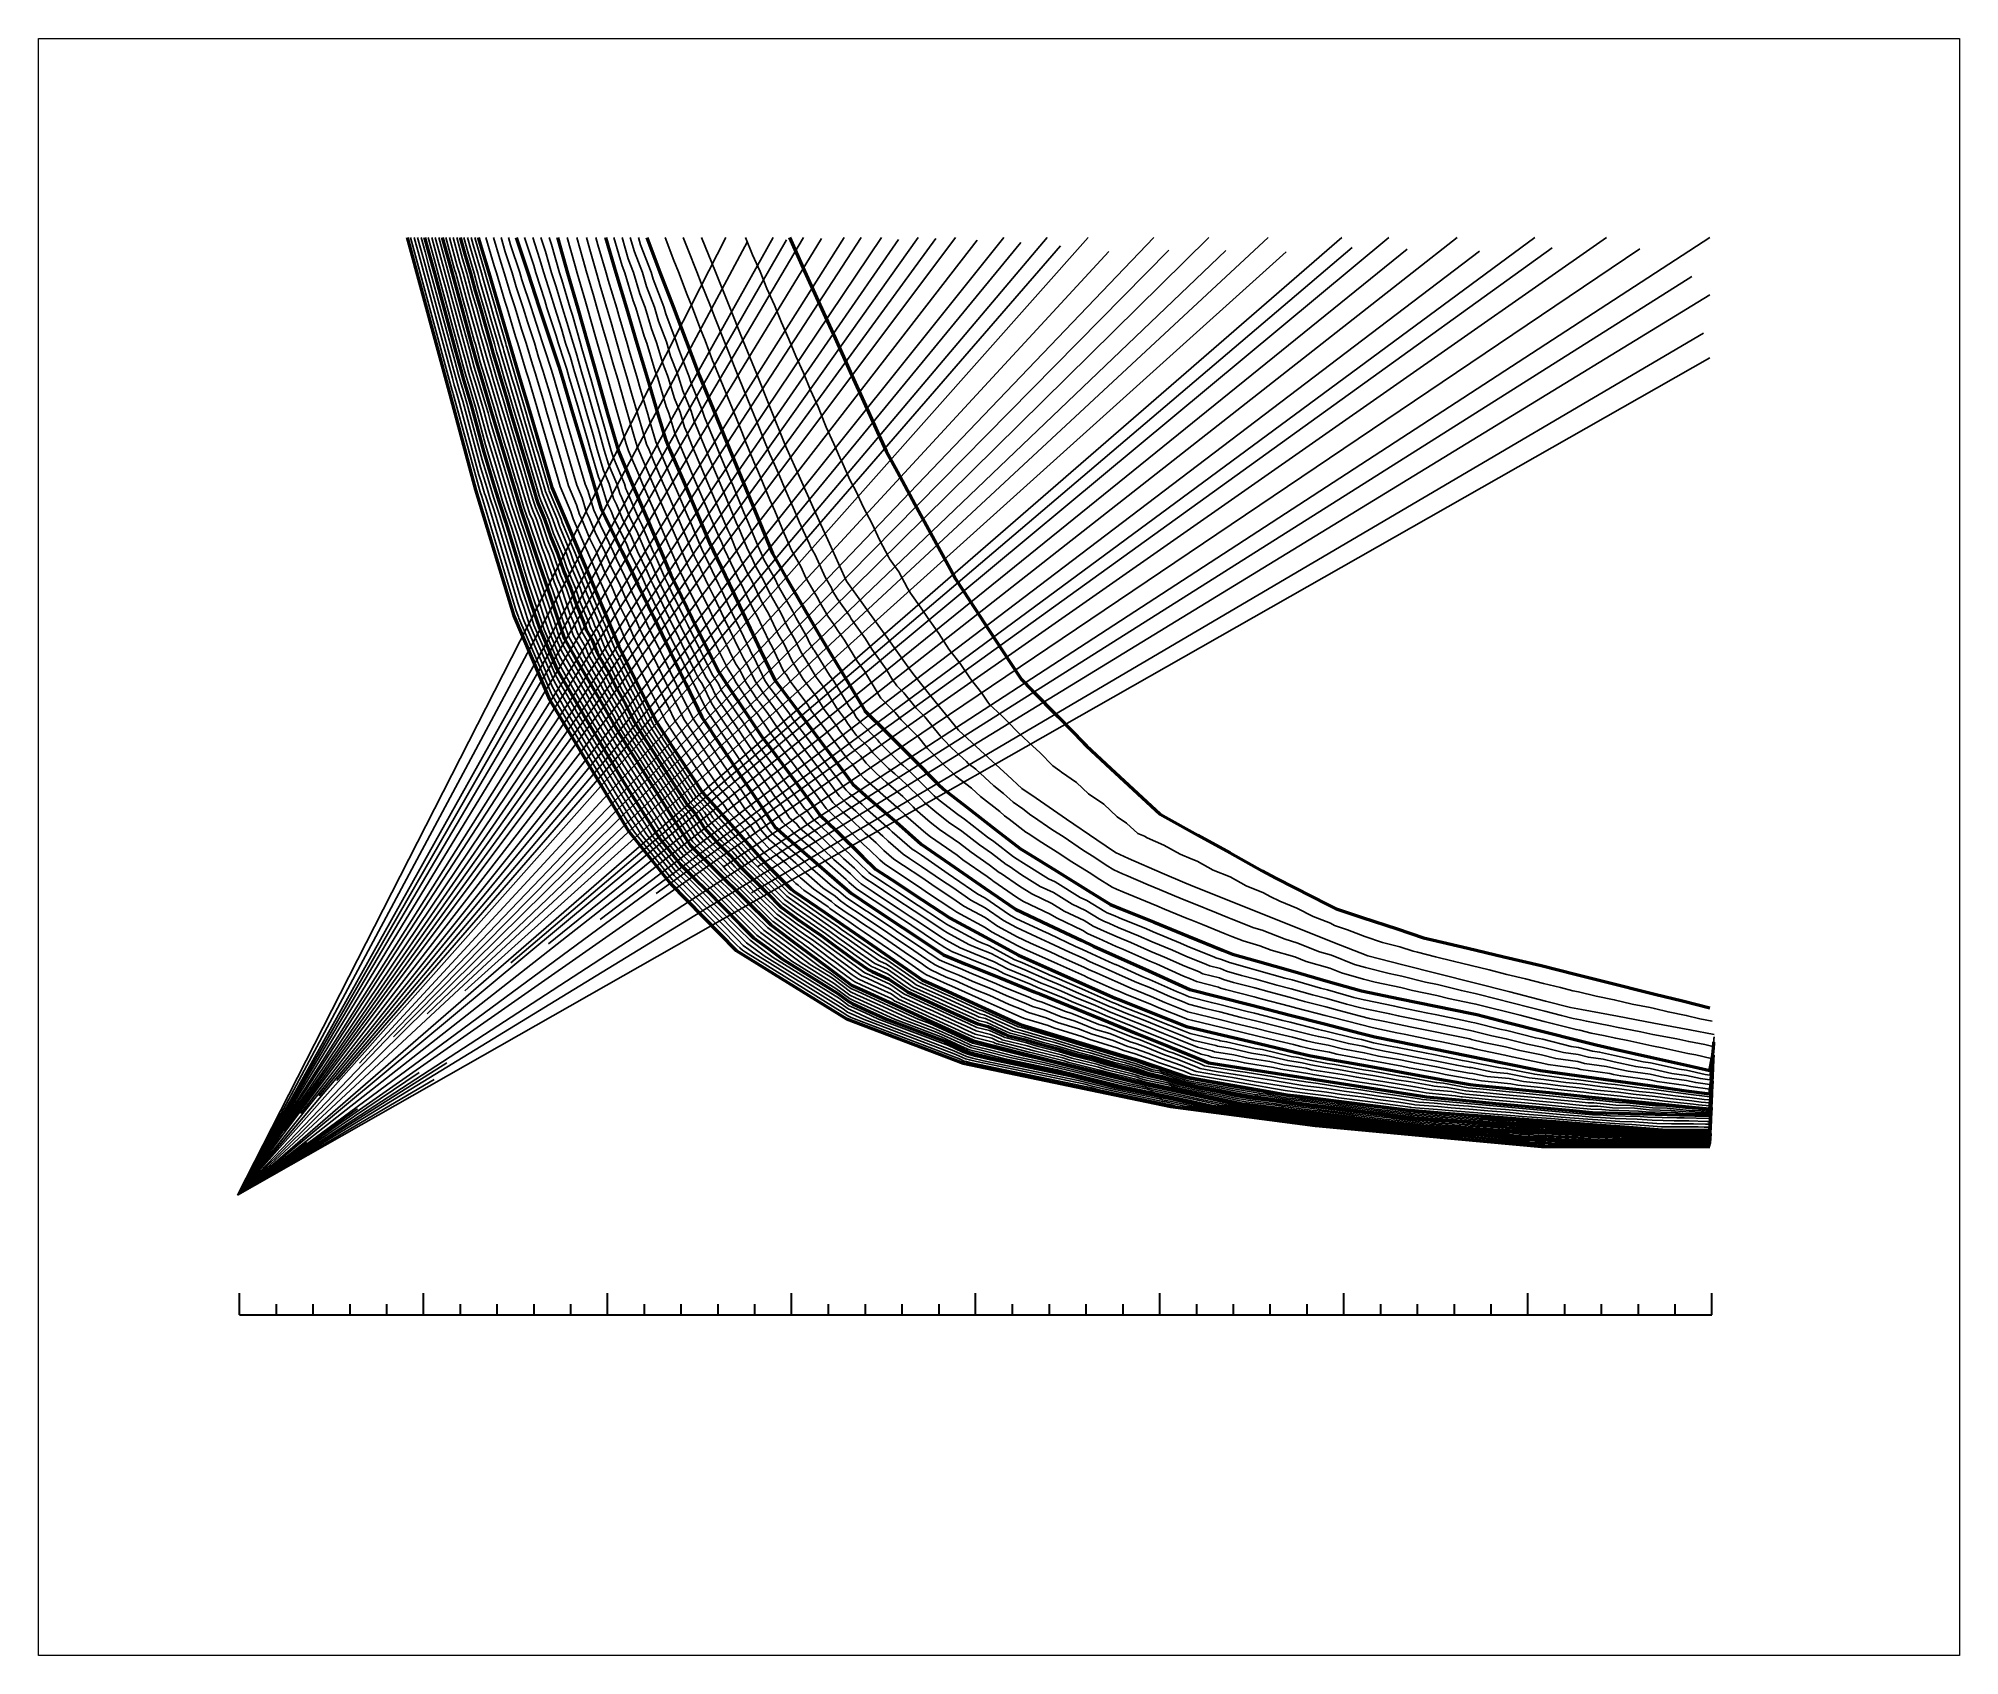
# Model space of a CAD drawing. Header units: metres. Extents: x -0.54 to 4.68, y -1.25 to 3.14.
import ezdxf

# ---------------------------------------------------------------- set-up
doc = ezdxf.new("R2010")
doc.units = ezdxf.units.M
doc.linetypes.add('LTYPE230', pattern=[4, 3, -1])
doc.layers.add('LAYER025', color=7, linetype='Continuous', lineweight=25, true_color=0xa35200)
doc.layers.add('LAYER026', color=7, linetype='Continuous', lineweight=50, true_color=0x753b00)
doc.layers.add('LAYER033', color=1, linetype='Continuous', lineweight=20)
doc.layers.add('LAYER047', color=3, linetype='Continuous')
doc.layers.add('LAYER230', color=1, linetype='LTYPE230')
picture_1 = doc.add_image_def('image1.png', size_in_pixel=(605, 509))

msp = doc.modelspace()

# ---------------------------------------------------------------- linework, layer by layer
at = {"layer": 'LAYER025', "color": 34, "linetype": 'Continuous', "lineweight": 25, "true_color": 0xa35200}
for points, elevation in [([(0.4705, 2.6), (0.4731, 2.5904), (0.4758, 2.5807), (0.5808, 2.1948), (0.5834, 2.1852), (0.5849, 2.1798), (0.5862, 2.1756), (0.5891, 2.166), (0.6518, 1.9356), (0.6546, 1.9261), (0.6575, 1.9165), (0.6594, 1.9102), (0.6605, 1.907), (0.6637, 1.8975), (0.7568, 1.5892), (0.76, 1.5797), (0.7632, 1.5703), (0.7645, 1.5666), (0.852, 1.3628), (0.8551, 1.3575), (0.8601, 1.3488), (0.8651, 1.3402), (0.8666, 1.3375), (1.0587, 1.0168), (1.0624, 1.011), (1.0678, 1.0025), (1.0732, 0.9941), (1.0783, 0.986), (1.1814, 0.8574), (1.1888, 0.85), (1.196, 0.843), (1.3571, 0.6788), (1.3645, 0.6715), (1.3722, 0.6657), (1.3803, 0.6598), (1.6499, 0.4925), (1.6561, 0.4879), (1.6582, 0.4869), (1.6673, 0.4828), (1.6764, 0.4786), (1.9617, 0.3703), (1.9708, 0.3662), (1.9746, 0.3644), (1.9802, 0.363), (1.9899, 0.3606), (2.3212, 0.2914), (2.3309, 0.289), (2.3406, 0.2865), (2.3503, 0.2841), (2.5264, 0.2473), (2.5281, 0.2469), (2.5361, 0.2452), (2.5459, 0.2431), (2.5546, 0.2412), (2.9082, 0.1949), (2.9092, 0.1947), (2.9192, 0.1935), (2.9291, 0.1923), (2.939, 0.1911), (2.9489, 0.1899), (3.2892, 0.1583), (3.2985, 0.1572), (3.3091, 0.1567), (3.3191, 0.1562), (3.5313, 0.1365), (3.5376, 0.1362), (3.5413, 0.1361), (3.5513, 0.1356), (3.5612, 0.1352), (3.5712, 0.1348), (3.9834, 0.1348), (3.9934, 0.1343), (4, 0.134), (4.0003, 0.1393)], 49), ([(0.48, 2.6), (0.4853, 2.5807), (0.4907, 2.5614), (0.584, 2.2184), (0.5893, 2.1991), (0.5923, 2.1883), (0.5948, 2.1799), (0.6006, 2.1608), (0.6563, 1.956), (0.662, 1.9369), (0.6678, 1.9177), (0.6716, 1.9051), (0.6738, 1.8986), (0.6802, 1.8797), (0.763, 1.6057), (0.7693, 1.5867), (0.7757, 1.5678), (0.7782, 1.5604), (0.8561, 1.3792), (0.8622, 1.3686), (0.8722, 1.3513), (0.8822, 1.334), (0.8852, 1.3287), (1.056, 1.0437), (1.0634, 1.0319), (1.0741, 1.015), (1.0849, 0.9981), (1.0951, 0.9821), (1.1867, 0.8677), (1.2017, 0.853), (1.2159, 0.839), (1.3591, 0.693), (1.3739, 0.6784), (1.3894, 0.6669), (1.4054, 0.655), (1.6451, 0.5063), (1.6574, 0.4971), (1.6617, 0.4952), (1.6798, 0.4869), (1.698, 0.4785), (1.9516, 0.3823), (1.9698, 0.3739), (1.9774, 0.3705), (1.9887, 0.3676), (2.0081, 0.3628), (2.3025, 0.3013), (2.3219, 0.2964), (2.3413, 0.2916), (2.3607, 0.2867), (2.5173, 0.254), (2.5207, 0.2532), (2.5368, 0.2497), (2.5564, 0.2455), (2.5738, 0.2417), (2.8881, 0.2006), (2.8902, 0.2003), (2.9101, 0.1979), (2.9299, 0.1955), (2.9498, 0.1931), (2.9696, 0.1906), (3.2721, 0.1625), (3.2906, 0.1603), (3.3119, 0.1593), (3.3319, 0.1584), (3.5205, 0.1409), (3.5332, 0.1403), (3.5405, 0.14), (3.5604, 0.1391), (3.5804, 0.1382), (3.6004, 0.1374), (3.9667, 0.1374), (3.9867, 0.1365), (4, 0.1359), (4.0005, 0.1463)], 48), ([(0.4896, 2.6), (0.4976, 2.5711), (0.5055, 2.5422), (0.5872, 2.242), (0.5951, 2.2131), (0.5996, 2.1969), (0.6034, 2.1842), (0.6121, 2.1555), (0.6608, 1.9764), (0.6694, 1.9476), (0.6781, 1.9189), (0.6838, 1.9), (0.6871, 1.8903), (0.6966, 1.8619), (0.7691, 1.6221), (0.7787, 1.5937), (0.7883, 1.5653), (0.792, 1.5542), (0.8601, 1.3957), (0.8693, 1.3798), (0.8843, 1.3538), (0.8993, 1.3278), (0.9038, 1.3199), (1.0532, 1.0705), (1.0644, 1.0529), (1.0805, 1.0276), (1.0966, 1.0022), (1.1119, 0.9781), (1.1921, 0.8781), (1.2145, 0.856), (1.2358, 0.8349), (1.3612, 0.7072), (1.3833, 0.6854), (1.4065, 0.6681), (1.4305, 0.6501), (1.6403, 0.52), (1.6588, 0.5063), (1.6651, 0.5034), (1.6924, 0.4909), (1.7197, 0.4784), (1.9416, 0.3942), (1.9689, 0.3817), (1.9802, 0.3765), (1.9972, 0.3723), (2.0263, 0.365), (2.2839, 0.3112), (2.313, 0.3039), (2.3421, 0.2966), (2.3712, 0.2894), (2.5082, 0.2607), (2.5134, 0.2594), (2.5375, 0.2543), (2.5668, 0.2479), (2.593, 0.2423), (2.868, 0.2063), (2.8712, 0.2059), (2.9009, 0.2023), (2.9307, 0.1986), (2.9605, 0.195), (2.9903, 0.1914), (3.2549, 0.1668), (3.2827, 0.1634), (3.3147, 0.1619), (3.3446, 0.1605), (3.5097, 0.1452), (3.5288, 0.1443), (3.5396, 0.1438), (3.5696, 0.1425), (3.5996, 0.1412), (3.6296, 0.14), (3.9501, 0.14), (3.9801, 0.1387), (4, 0.1378), (4.0008, 0.1534)], 47), ([(0.4991, 2.6), (0.5098, 2.5614), (0.5204, 2.5229), (0.5904, 2.2656), (0.601, 2.227), (0.6069, 2.2054), (0.612, 2.1886), (0.6235, 2.1503), (0.6653, 1.9967), (0.6768, 1.9584), (0.6884, 1.9201), (0.696, 1.8949), (0.7003, 1.882), (0.7131, 1.844), (0.7752, 1.6385), (0.788, 1.6006), (0.8008, 1.5627), (0.8057, 1.548), (0.8641, 1.4122), (0.8763, 1.391), (0.8963, 1.3563), (0.9163, 1.3217), (0.9224, 1.3111), (1.0505, 1.0973), (1.0654, 1.0738), (1.0868, 1.0401), (1.1083, 1.0063), (1.1287, 0.9741), (1.1975, 0.8884), (1.2273, 0.859), (1.2557, 0.8309), (1.3632, 0.7214), (1.3926, 0.6923), (1.4236, 0.6692), (1.4557, 0.6453), (1.6355, 0.5338), (1.6601, 0.5155), (1.6686, 0.5116), (1.7049, 0.495), (1.7413, 0.4783), (1.9315, 0.4061), (1.9679, 0.3895), (1.983, 0.3826), (2.0057, 0.3769), (2.0445, 0.3672), (2.2653, 0.3211), (2.3041, 0.3114), (2.3429, 0.3017), (2.3817, 0.292), (2.4991, 0.2674), (2.506, 0.2657), (2.5382, 0.2588), (2.5773, 0.2504), (2.6122, 0.2429), (2.8479, 0.212), (2.8521, 0.2115), (2.8918, 0.2066), (2.9315, 0.2018), (2.9713, 0.1969), (3.011, 0.1921), (3.2378, 0.171), (3.2749, 0.1665), (3.3175, 0.1645), (3.3574, 0.1627), (3.4989, 0.1495), (3.5243, 0.1484), (3.5388, 0.1477), (3.5788, 0.146), (3.6188, 0.1443), (3.6587, 0.1425), (3.9335, 0.1425), (3.9734, 0.1408), (4, 0.1397), (4.0011, 0.1605)], 46), ([(0.5183, 2.6), (0.5342, 2.5422), (0.5501, 2.4843), (0.5968, 2.3128), (0.6127, 2.2549), (0.6216, 2.2225), (0.6292, 2.1973), (0.6465, 2.1398), (0.6744, 2.0374), (0.6916, 1.98), (0.7089, 1.9225), (0.7203, 1.8847), (0.7269, 1.8653), (0.7461, 1.8084), (0.7874, 1.6714), (0.8066, 1.6146), (0.8258, 1.5577), (0.8332, 1.5357), (0.8721, 1.4451), (0.8905, 1.4133), (0.9205, 1.3613), (0.9505, 1.3093), (0.9596, 1.2935), (1.045, 1.151), (1.0674, 1.1158), (1.0995, 1.0651), (1.1317, 1.0145), (1.1623, 0.9662), (1.2082, 0.909), (1.2529, 0.8649), (1.2956, 0.8227), (1.3672, 0.7497), (1.4114, 0.7061), (1.4579, 0.6715), (1.506, 0.6357), (1.6258, 0.5614), (1.6628, 0.5339), (1.6755, 0.5281), (1.73, 0.5031), (1.7846, 0.4782), (1.9114, 0.43), (1.966, 0.4051), (1.9887, 0.3947), (2.0226, 0.3862), (2.0809, 0.3716), (2.2281, 0.3409), (2.2863, 0.3263), (2.3445, 0.3118), (2.4027, 0.2972), (2.481, 0.2809), (2.4913, 0.2783), (2.5395, 0.2679), (2.5982, 0.2553), (2.6506, 0.244), (2.8077, 0.2234), (2.8141, 0.2227), (2.8736, 0.2154), (2.9332, 0.2081), (2.9927, 0.2008), (3.0523, 0.1936), (3.2035, 0.1795), (3.2591, 0.1727), (3.323, 0.1698), (3.383, 0.167), (3.4773, 0.1582), (3.5155, 0.1565), (3.5372, 0.1555), (3.5972, 0.1529), (3.6571, 0.1503), (3.7171, 0.1477), (3.9002, 0.1477), (3.9602, 0.1451), (4, 0.1434), (4.0016, 0.1747)], 44), ([(0.5278, 2.6), (0.5464, 2.5325), (0.565, 2.465), (0.6, 2.3364), (0.6185, 2.2689), (0.629, 2.231), (0.6378, 2.2016), (0.658, 2.1346), (0.6789, 2.0578), (0.699, 1.9908), (0.7192, 1.9237), (0.7325, 1.8796), (0.7402, 1.8569), (0.7625, 1.7906), (0.7936, 1.6879), (0.8159, 1.6215), (0.8383, 1.5552), (0.847, 1.5295), (0.8762, 1.4616), (0.8976, 1.4244), (0.9326, 1.3638), (0.9676, 1.3032), (0.9782, 1.2847), (1.0422, 1.1779), (1.0684, 1.1367), (1.1059, 1.0776), (1.1434, 1.0185), (1.1791, 0.9622), (1.2135, 0.9194), (1.2657, 0.8679), (1.3155, 0.8187), (1.3692, 0.7639), (1.4208, 0.7131), (1.475, 0.6727), (1.5311, 0.6309), (1.621, 0.5751), (1.6641, 0.543), (1.6789, 0.5363), (1.7426, 0.5072), (1.8062, 0.4781), (1.9013, 0.442), (1.965, 0.4128), (1.9915, 0.4007), (2.0311, 0.3908), (2.099, 0.3738), (2.2094, 0.3508), (2.2774, 0.3338), (2.3453, 0.3168), (2.4132, 0.2998), (2.4719, 0.2876), (2.4839, 0.2846), (2.5402, 0.2725), (2.6087, 0.2577), (2.6697, 0.2446), (2.7876, 0.2292), (2.795, 0.2282), (2.8645, 0.2198), (2.934, 0.2113), (3.0035, 0.2028), (3.073, 0.1943), (3.1864, 0.1838), (3.2513, 0.1758), (3.3258, 0.1724), (3.3958, 0.1691), (3.4665, 0.1626), (3.511, 0.1605), (3.5364, 0.1594), (3.6063, 0.1564), (3.6763, 0.1534), (3.7462, 0.1503), (3.8836, 0.1503), (3.9535, 0.1473), (4, 0.1453), (4.0019, 0.1818)], 43), ([(0.5374, 2.6), (0.5586, 2.5229), (0.5798, 2.4457), (0.6031, 2.36), (0.6244, 2.2828), (0.6363, 2.2396), (0.6464, 2.2059), (0.6695, 2.1293), (0.6834, 2.0782), (0.7065, 2.0016), (0.7295, 1.9249), (0.7447, 1.8745), (0.7534, 1.8486), (0.779, 1.7728), (0.7997, 1.7043), (0.8252, 1.6285), (0.8508, 1.5527), (0.8607, 1.5233), (0.8802, 1.478), (0.9047, 1.4356), (0.9447, 1.3663), (0.9846, 1.297), (0.9968, 1.276), (1.0395, 1.2047), (1.0693, 1.1577), (1.1122, 1.0901), (1.1551, 1.0226), (1.196, 0.9583), (1.2189, 0.9297), (1.2785, 0.8708), (1.3354, 0.8146), (1.3713, 0.7781), (1.4302, 0.72), (1.4921, 0.6739), (1.5563, 0.6261), (1.6162, 0.5889), (1.6655, 0.5522), (1.6824, 0.5445), (1.7551, 0.5112), (1.8279, 0.478), (1.8913, 0.4539), (1.964, 0.4206), (1.9943, 0.4067), (2.0396, 0.3954), (2.1172, 0.376), (2.1908, 0.3607), (2.2684, 0.3413), (2.346, 0.3219), (2.4237, 0.3025), (2.4628, 0.2943), (2.4765, 0.2909), (2.5409, 0.277), (2.6191, 0.2602), (2.6889, 0.2452), (2.7675, 0.2349), (2.776, 0.2338), (2.8554, 0.2241), (2.9348, 0.2144), (3.0142, 0.2047), (3.0937, 0.195), (3.1693, 0.188), (3.2434, 0.1789), (3.3286, 0.175), (3.4085, 0.1713), (3.4557, 0.1669), (3.5066, 0.1645), (3.5356, 0.1633), (3.6155, 0.1598), (3.6955, 0.1564), (3.7754, 0.1529), (3.867, 0.1529), (3.9469, 0.1495), (4, 0.1472), (4.0021, 0.1888)], 42), ([(0.5469, 2.6), (0.5708, 2.5132), (0.5947, 2.4265), (0.6063, 2.3836), (0.6302, 2.2968), (0.6436, 2.2481), (0.655, 2.2103), (0.6809, 2.1241), (0.6879, 2.0985), (0.7139, 2.0123), (0.7398, 1.9262), (0.7569, 1.8694), (0.7667, 1.8403), (0.7955, 1.755), (0.8058, 1.7207), (0.8346, 1.6355), (0.8633, 1.5502), (0.8745, 1.5171), (0.8842, 1.4945), (0.9117, 1.4467), (0.9567, 1.3688), (1.0017, 1.2908), (1.0154, 1.2672), (1.0367, 1.2315), (1.0703, 1.1786), (1.1186, 1.1027), (1.1668, 1.0267), (1.2128, 0.9543), (1.2242, 0.94), (1.2913, 0.8738), (1.3554, 0.8106), (1.3733, 0.7923), (1.4396, 0.7269), (1.5092, 0.675), (1.5814, 0.6213), (1.6114, 0.6027), (1.6668, 0.5614), (1.6858, 0.5527), (1.7677, 0.5153), (1.8495, 0.4779), (1.8812, 0.4658), (1.9631, 0.4284), (1.9972, 0.4128), (2.0481, 0.4001), (2.1354, 0.3782), (2.1722, 0.3706), (2.2595, 0.3487), (2.3468, 0.3269), (2.4341, 0.3051), (2.4537, 0.301), (2.4692, 0.2971), (2.5416, 0.2816), (2.6296, 0.2626), (2.7081, 0.2457), (2.7474, 0.2406), (2.757, 0.2394), (2.8463, 0.2285), (2.9357, 0.2176), (3.025, 0.2067), (3.1143, 0.1958), (3.1521, 0.1922), (3.2355, 0.1821), (3.3314, 0.1776), (3.4213, 0.1734), (3.4449, 0.1713), (3.5022, 0.1686), (3.5348, 0.1672), (3.6247, 0.1633), (3.7146, 0.1594), (3.8045, 0.1555), (3.8503, 0.1555), (3.9403, 0.1516), (4, 0.149), (4.0024, 0.1959)], 41), ([(0.5663, 2.6), (0.5901, 2.5132), (0.593, 2.5036), (0.6169, 2.4169), (0.6197, 2.4073), (0.6436, 2.3205), (0.6464, 2.3109), (0.6598, 2.2622), (0.6712, 2.2244), (0.674, 2.2148), (0.6999, 2.1286), (0.7028, 2.119), (0.7287, 2.0328), (0.7315, 2.0233), (0.7575, 1.9371), (0.7605, 1.9268), (0.7776, 1.8701), (0.7874, 1.8409), (0.791, 1.8324), (0.8198, 1.7471), (0.8237, 1.7379), (0.8524, 1.6526), (0.8563, 1.6434), (0.8851, 1.5581), (0.8889, 1.5489), (0.9001, 1.5158), (0.9276, 1.4681), (0.9306, 1.4611), (0.9317, 1.4589), (0.9767, 1.381), (0.9811, 1.372), (1.0261, 1.2941), (1.0309, 1.2845), (1.0445, 1.2609), (1.0781, 1.208), (1.0832, 1.2001), (1.1315, 1.1242), (1.1369, 1.1158), (1.1852, 1.0398), (1.187, 1.0371), (1.1914, 1.032), (1.2374, 0.9597), (1.244, 0.9522), (1.3111, 0.8859), (1.3161, 0.8803), (1.3801, 0.8171), (1.3819, 0.8153), (1.3882, 0.809), (1.4544, 0.7436), (1.4553, 0.743), (1.525, 0.6911), (1.5332, 0.6854), (1.5382, 0.6819), (1.6104, 0.6281), (1.6136, 0.6259), (1.669, 0.5847), (1.6773, 0.579), (1.6963, 0.5703), (1.7781, 0.5329), (1.7863, 0.5272), (1.7882, 0.5259), (1.87, 0.4885), (1.8771, 0.4853), (1.9589, 0.4478), (1.9681, 0.4437), (2.0022, 0.4281), (2.0531, 0.4154), (2.0622, 0.4112), (2.0637, 0.4106), (2.151, 0.3887), (2.159, 0.3863), (2.2463, 0.3645), (2.2559, 0.3616), (2.3432, 0.3398), (2.3528, 0.3369), (2.4401, 0.3151), (2.4439, 0.3139), (2.4496, 0.312), (2.465, 0.3081), (2.5375, 0.2925), (2.5461, 0.2895), (2.6341, 0.2706), (2.6448, 0.2687), (2.7233, 0.2518), (2.7332, 0.2501), (2.7428, 0.2489), (2.8321, 0.238), (2.8387, 0.2369), (2.842, 0.2364), (2.9313, 0.2255), (2.9412, 0.2243), (3.0306, 0.2134), (3.0405, 0.2121), (3.1298, 0.2012), (3.1393, 0.2), (3.2227, 0.1898), (3.2331, 0.189), (3.329, 0.1845), (3.339, 0.1837), (3.4289, 0.1796), (3.439, 0.1788), (3.4963, 0.1761), (3.5289, 0.1747), (3.5387, 0.174), (3.6286, 0.1701), (3.6386, 0.1693), (3.7285, 0.1654), (3.7385, 0.1647), (3.8284, 0.1608), (3.8385, 0.16), (3.9284, 0.1561), (3.9383, 0.1561), (3.998, 0.1535), (4, 0.1535), (4.0003, 0.1596), (4.0029, 0.2101)], 39), ([(0.5761, 2.6), (0.5973, 2.5229), (0.603, 2.5037), (0.6242, 2.4266), (0.6298, 2.4074), (0.6511, 2.3302), (0.6567, 2.3111), (0.6686, 2.2678), (0.6787, 2.2341), (0.6844, 2.215), (0.7075, 2.1384), (0.7131, 2.1192), (0.7362, 2.0426), (0.7418, 2.0234), (0.7649, 1.9468), (0.7709, 1.9263), (0.7861, 1.8758), (0.7948, 1.8499), (0.8021, 1.8328), (0.8276, 1.757), (0.8354, 1.7385), (0.861, 1.6627), (0.8687, 1.6443), (0.8943, 1.5685), (0.9021, 1.5501), (0.912, 1.5207), (0.9365, 1.4783), (0.9423, 1.4643), (0.9445, 1.46), (0.9845, 1.3907), (0.9934, 1.3728), (1.0334, 1.3035), (1.0429, 1.2844), (1.0551, 1.2634), (1.0849, 1.2163), (1.0951, 1.2007), (1.138, 1.1332), (1.1489, 1.1164), (1.1918, 1.0489), (1.1954, 1.0434), (1.2043, 1.0333), (1.2452, 0.969), (1.2584, 0.954), (1.3181, 0.8951), (1.328, 0.8839), (1.385, 0.8277), (1.3884, 0.8241), (1.401, 0.8114), (1.4599, 0.7533), (1.4617, 0.7521), (1.5236, 0.706), (1.5401, 0.6946), (1.5501, 0.6876), (1.6143, 0.6398), (1.6207, 0.6354), (1.6699, 0.5987), (1.6864, 0.5874), (1.7033, 0.5796), (1.776, 0.5464), (1.7925, 0.535), (1.7962, 0.5324), (1.8689, 0.4992), (1.883, 0.4927), (1.9558, 0.4595), (1.974, 0.4512), (2.0043, 0.4373), (2.0496, 0.426), (2.0678, 0.4178), (2.0708, 0.4164), (2.1484, 0.397), (2.1644, 0.3922), (2.242, 0.3728), (2.2612, 0.367), (2.3388, 0.3476), (2.3579, 0.3418), (2.4356, 0.3224), (2.4433, 0.3201), (2.4546, 0.3162), (2.4683, 0.3128), (2.5327, 0.2989), (2.5499, 0.2929), (2.6281, 0.2761), (2.6495, 0.2724), (2.7194, 0.2573), (2.7391, 0.2539), (2.7476, 0.2529), (2.827, 0.2432), (2.8401, 0.2408), (2.8467, 0.24), (2.9261, 0.2303), (2.946, 0.2278), (3.0254, 0.2181), (3.0452, 0.2156), (3.1246, 0.2059), (3.1435, 0.2035), (3.2177, 0.1944), (3.2386, 0.1928), (3.3238, 0.1888), (3.3437, 0.1873), (3.4236, 0.1835), (3.4439, 0.182), (3.4948, 0.1796), (3.5238, 0.1783), (3.5434, 0.1768), (3.6234, 0.1734), (3.6433, 0.1719), (3.7232, 0.1684), (3.7432, 0.1669), (3.8231, 0.1634), (3.8433, 0.1619), (3.9232, 0.1584), (3.943, 0.1584), (3.9961, 0.1561), (4, 0.1561), (4.0007, 0.1682), (4.0032, 0.2172)], 38), ([(0.5859, 2.6), (0.6044, 2.5325), (0.6129, 2.5037), (0.6315, 2.4362), (0.64, 2.4075), (0.6586, 2.34), (0.667, 2.3112), (0.6775, 2.2733), (0.6863, 2.2439), (0.6948, 2.2151), (0.715, 2.1481), (0.7235, 2.1193), (0.7436, 2.0523), (0.7521, 2.0235), (0.7723, 1.9565), (0.7814, 1.9257), (0.7946, 1.8816), (0.8023, 1.8589), (0.8131, 1.8332), (0.8355, 1.7669), (0.8471, 1.7392), (0.8695, 1.6729), (0.8812, 1.6453), (0.9035, 1.5789), (0.9152, 1.5513), (0.9238, 1.5256), (0.9453, 1.4884), (0.9541, 1.4675), (0.9573, 1.461), (0.9923, 1.4004), (1.0057, 1.3735), (1.0407, 1.3129), (1.055, 1.2843), (1.0656, 1.2658), (1.0917, 1.2247), (1.107, 1.2012), (1.1446, 1.1421), (1.161, 1.117), (1.1985, 1.0579), (1.2039, 1.0497), (1.2172, 1.0346), (1.253, 0.9783), (1.2728, 0.9558), (1.325, 0.9043), (1.34, 0.8874), (1.3898, 0.8382), (1.395, 0.833), (1.4139, 0.8139), (1.4654, 0.763), (1.468, 0.7612), (1.5222, 0.7208), (1.5469, 0.7038), (1.562, 0.6933), (1.6181, 0.6515), (1.6277, 0.6449), (1.6708, 0.6128), (1.6955, 0.5957), (1.7103, 0.589), (1.7739, 0.5599), (1.7986, 0.5428), (1.8042, 0.539), (1.8678, 0.5098), (1.889, 0.5002), (1.9527, 0.4711), (1.98, 0.4587), (2.0065, 0.4466), (2.0461, 0.4367), (2.0734, 0.4243), (2.0779, 0.4223), (2.1458, 0.4053), (2.1698, 0.3981), (2.2378, 0.3811), (2.2665, 0.3724), (2.3344, 0.3554), (2.3631, 0.3468), (2.431, 0.3298), (2.4426, 0.3263), (2.4595, 0.3205), (2.4715, 0.3174), (2.5279, 0.3053), (2.5538, 0.2964), (2.6222, 0.2816), (2.6543, 0.276), (2.7154, 0.2629), (2.7449, 0.2577), (2.7524, 0.2568), (2.8219, 0.2483), (2.8416, 0.2448), (2.8515, 0.2436), (2.921, 0.2351), (2.9507, 0.2313), (3.0202, 0.2228), (3.05, 0.219), (3.1195, 0.2106), (3.1478, 0.207), (3.2126, 0.199), (3.244, 0.1966), (3.3186, 0.1931), (3.3485, 0.1908), (3.4184, 0.1875), (3.4488, 0.1851), (3.4934, 0.1831), (3.5188, 0.182), (3.5482, 0.1797), (3.6181, 0.1767), (3.648, 0.1744), (3.7179, 0.1714), (3.7479, 0.1691), (3.8178, 0.1661), (3.8481, 0.1638), (3.9181, 0.1608), (3.9476, 0.1608), (3.9941, 0.1588), (4, 0.1588), (4.001, 0.1769), (4.0035, 0.2243)], 37), ([(0.5957, 2.6), (0.6116, 2.5422), (0.6229, 2.5038), (0.6388, 2.4459), (0.6501, 2.4076), (0.6661, 2.3497), (0.6774, 2.3113), (0.6863, 2.2789), (0.6939, 2.2537), (0.7052, 2.2153), (0.7225, 2.1578), (0.7338, 2.1195), (0.7511, 2.062), (0.7624, 2.0237), (0.7797, 1.9662), (0.7918, 1.9252), (0.8032, 1.8873), (0.8097, 1.8679), (0.8242, 1.8336), (0.8433, 1.7768), (0.8589, 1.7399), (0.8781, 1.6831), (0.8936, 1.6462), (0.9128, 1.5893), (0.9283, 1.5525), (0.9357, 1.5304), (0.9541, 1.4986), (0.9659, 1.4707), (0.9702, 1.462), (1.0002, 1.41), (1.018, 1.3742), (1.048, 1.3223), (1.067, 1.2841), (1.0761, 1.2683), (1.0985, 1.2331), (1.119, 1.2018), (1.1511, 1.1511), (1.173, 1.1176), (1.2051, 1.067), (1.2123, 1.056), (1.2301, 1.0359), (1.2608, 0.9876), (1.2873, 0.9576), (1.332, 0.9135), (1.3519, 0.891), (1.3946, 0.8488), (1.4016, 0.8418), (1.4267, 0.8163), (1.4709, 0.7727), (1.4744, 0.7703), (1.5209, 0.7357), (1.5537, 0.713), (1.5739, 0.699), (1.622, 0.6632), (1.6348, 0.6544), (1.6717, 0.6269), (1.7046, 0.6041), (1.7173, 0.5983), (1.7719, 0.5734), (1.8047, 0.5506), (1.8121, 0.5455), (1.8667, 0.5205), (1.8949, 0.5077), (1.9495, 0.4828), (1.9859, 0.4663), (2.0087, 0.4558), (2.0426, 0.4474), (2.0791, 0.4308), (2.085, 0.4281), (2.1432, 0.4136), (2.1753, 0.4039), (2.2335, 0.3894), (2.2718, 0.3778), (2.33, 0.3633), (2.3683, 0.3517), (2.4265, 0.3372), (2.4419, 0.3325), (2.4645, 0.3247), (2.4748, 0.3221), (2.5231, 0.3117), (2.5576, 0.2998), (2.6163, 0.2872), (2.659, 0.2797), (2.7114, 0.2684), (2.7508, 0.2615), (2.7572, 0.2607), (2.8168, 0.2534), (2.843, 0.2488), (2.8562, 0.2472), (2.9158, 0.2399), (2.9555, 0.2348), (3.015, 0.2276), (3.0547, 0.2225), (3.1143, 0.2152), (3.152, 0.2105), (3.2076, 0.2037), (3.2494, 0.2004), (3.3134, 0.1974), (3.3532, 0.1943), (3.4132, 0.1915), (3.4538, 0.1883), (3.4919, 0.1865), (3.5137, 0.1856), (3.5529, 0.1826), (3.6128, 0.18), (3.6527, 0.177), (3.7127, 0.1744), (3.7525, 0.1714), (3.8125, 0.1688), (3.8529, 0.1657), (3.9129, 0.1631), (3.9523, 0.1631), (3.9921, 0.1614), (4, 0.1614), (4.0014, 0.1856), (4.0037, 0.2313)], 36), ([(0.6153, 2.6), (0.6259, 2.5614), (0.6429, 2.5039), (0.6535, 2.4653), (0.6704, 2.4078), (0.681, 2.3692), (0.698, 2.3116), (0.704, 2.29), (0.709, 2.2732), (0.726, 2.2156), (0.7375, 2.1773), (0.7545, 2.1198), (0.766, 2.0815), (0.783, 2.0239), (0.7945, 1.9856), (0.8126, 1.9241), (0.8202, 1.8988), (0.8246, 1.8859), (0.8463, 1.8345), (0.8591, 1.7966), (0.8824, 1.7413), (0.8951, 1.7034), (0.9184, 1.6481), (0.9312, 1.6102), (0.9545, 1.5549), (0.9595, 1.5402), (0.9717, 1.519), (0.9894, 1.477), (0.9959, 1.4641), (1.0158, 1.4294), (1.0426, 1.3757), (1.0626, 1.3411), (1.0911, 1.2839), (1.0972, 1.2733), (1.1121, 1.2498), (1.1428, 1.2029), (1.1642, 1.1691), (1.197, 1.1189), (1.2184, 1.0851), (1.2292, 1.0685), (1.2559, 1.0384), (1.2763, 1.0062), (1.3161, 0.9613), (1.3459, 0.9319), (1.3758, 0.8981), (1.4043, 0.87), (1.4147, 0.8594), (1.4525, 0.8212), (1.4819, 0.7922), (1.4871, 0.7886), (1.5181, 0.7655), (1.5674, 0.7314), (1.5976, 0.7105), (1.6297, 0.6866), (1.6489, 0.6733), (1.6735, 0.655), (1.7228, 0.6209), (1.7313, 0.617), (1.7677, 0.6004), (1.817, 0.5662), (1.8281, 0.5586), (1.8645, 0.5419), (1.9068, 0.5227), (1.9432, 0.5061), (1.9979, 0.4813), (2.013, 0.4744), (2.0357, 0.4687), (2.0903, 0.4439), (2.0992, 0.4399), (2.138, 0.4302), (2.1861, 0.4157), (2.2249, 0.406), (2.2823, 0.3886), (2.3211, 0.3789), (2.3786, 0.3616), (2.4174, 0.3519), (2.4405, 0.3449), (2.4744, 0.3332), (2.4813, 0.3315), (2.5134, 0.3246), (2.5653, 0.3066), (2.6044, 0.2982), (2.6686, 0.2869), (2.7035, 0.2794), (2.7626, 0.2691), (2.7668, 0.2686), (2.8065, 0.2637), (2.846, 0.2568), (2.8658, 0.2543), (2.9055, 0.2494), (2.965, 0.2419), (3.0047, 0.237), (3.0642, 0.2295), (3.1039, 0.2246), (3.1606, 0.2174), (3.1976, 0.2129), (3.2603, 0.208), (3.303, 0.206), (3.3628, 0.2013), (3.4027, 0.1994), (3.4636, 0.1947), (3.489, 0.1935), (3.5036, 0.1929), (3.5623, 0.1884), (3.6023, 0.1867), (3.6621, 0.1821), (3.7021, 0.1804), (3.7619, 0.1758), (3.8019, 0.1741), (3.8625, 0.1695), (3.9025, 0.1677), (3.9617, 0.1677), (3.9882, 0.1666), (4, 0.1666), (4.0021, 0.2029), (4.0043, 0.2455)], 34), ([(0.6251, 2.6), (0.633, 2.5711), (0.6528, 2.5039), (0.6608, 2.475), (0.6806, 2.4079), (0.6885, 2.3789), (0.7083, 2.3118), (0.7128, 2.2956), (0.7166, 2.283), (0.7364, 2.2158), (0.745, 2.1871), (0.7648, 2.1199), (0.7735, 2.0912), (0.7933, 2.0241), (0.8019, 1.9953), (0.8231, 1.9235), (0.8288, 1.9046), (0.832, 1.8949), (0.8573, 1.8349), (0.8669, 1.8065), (0.8941, 1.7419), (0.9037, 1.7135), (0.9309, 1.649), (0.9404, 1.6206), (0.9676, 1.5561), (0.9713, 1.5451), (0.9805, 1.5291), (1.0011, 1.4802), (1.0087, 1.4651), (1.0237, 1.4391), (1.0549, 1.3765), (1.0699, 1.3505), (1.1032, 1.2837), (1.1077, 1.2758), (1.1189, 1.2582), (1.1547, 1.2034), (1.1708, 1.1781), (1.209, 1.1195), (1.2251, 1.0941), (1.2377, 1.0748), (1.2688, 1.0397), (1.2841, 1.0155), (1.3305, 0.9631), (1.3529, 0.941), (1.3877, 0.9016), (1.4091, 0.8806), (1.4213, 0.8682), (1.4653, 0.8237), (1.4874, 0.8019), (1.4935, 0.7977), (1.5167, 0.7804), (1.5743, 0.7406), (1.6095, 0.7162), (1.6336, 0.6983), (1.6559, 0.6828), (1.6744, 0.6691), (1.732, 0.6292), (1.7383, 0.6263), (1.7656, 0.6139), (1.8232, 0.574), (1.8361, 0.5651), (1.8634, 0.5526), (1.9128, 0.5302), (1.9401, 0.5177), (2.0038, 0.4888), (2.0152, 0.4836), (2.0322, 0.4794), (2.0959, 0.4504), (2.1063, 0.4457), (2.1355, 0.4384), (2.1915, 0.4215), (2.2206, 0.4143), (2.2876, 0.394), (2.3167, 0.3868), (2.3838, 0.3666), (2.4129, 0.3593), (2.4398, 0.3511), (2.4794, 0.3375), (2.4845, 0.3362), (2.5086, 0.331), (2.5691, 0.31), (2.5984, 0.3037), (2.6733, 0.2906), (2.6995, 0.285), (2.7684, 0.2729), (2.7716, 0.2725), (2.8014, 0.2689), (2.8474, 0.2608), (2.8705, 0.2579), (2.9003, 0.2542), (2.9697, 0.2454), (2.9995, 0.2418), (3.069, 0.233), (3.0987, 0.2293), (3.1648, 0.2209), (3.1926, 0.2175), (3.2658, 0.2118), (3.2977, 0.2103), (3.3675, 0.2048), (3.3975, 0.2034), (3.4685, 0.1978), (3.4876, 0.197), (3.4985, 0.1965), (3.5671, 0.1913), (3.597, 0.19), (3.6668, 0.1847), (3.6968, 0.1834), (3.7666, 0.178), (3.7966, 0.1767), (3.8673, 0.1714), (3.8973, 0.1701), (3.9663, 0.1701), (3.9862, 0.1692), (4, 0.1692), (4.0024, 0.2116), (4.0045, 0.2526)], 33), ([(0.6349, 2.6), (0.6402, 2.5807), (0.6628, 2.504), (0.6681, 2.4847), (0.6907, 2.408), (0.696, 2.3887), (0.7187, 2.3119), (0.7216, 2.3011), (0.7242, 2.2927), (0.7468, 2.216), (0.7525, 2.1968), (0.7752, 2.1201), (0.7809, 2.1009), (0.8035, 2.0242), (0.8093, 2.0051), (0.8335, 1.923), (0.8373, 1.9104), (0.8395, 1.9039), (0.8684, 1.8353), (0.8748, 1.8163), (0.9058, 1.7426), (0.9122, 1.7237), (0.9433, 1.65), (0.9497, 1.631), (0.9807, 1.5573), (0.9832, 1.5499), (0.9893, 1.5393), (1.0129, 1.4834), (1.0215, 1.4661), (1.0315, 1.4488), (1.0672, 1.3772), (1.0772, 1.3599), (1.1152, 1.2836), (1.1183, 1.2783), (1.1257, 1.2666), (1.1666, 1.204), (1.1773, 1.1871), (1.221, 1.1201), (1.2318, 1.1032), (1.2461, 1.0811), (1.2817, 1.0409), (1.2919, 1.0249), (1.3449, 0.9649), (1.3598, 0.9502), (1.3997, 0.9052), (1.4139, 0.8911), (1.4279, 0.877), (1.4782, 0.8261), (1.4929, 0.8116), (1.4999, 0.8068), (1.5153, 0.7953), (1.5811, 0.7497), (1.6214, 0.7219), (1.6374, 0.71), (1.663, 0.6923), (1.6753, 0.6831), (1.7411, 0.6376), (1.7453, 0.6357), (1.7635, 0.6274), (1.8293, 0.5818), (1.8441, 0.5716), (1.8622, 0.5633), (1.9187, 0.5377), (1.9369, 0.5294), (2.0098, 0.4963), (2.0174, 0.4929), (2.0287, 0.49), (2.1015, 0.457), (2.1135, 0.4516), (2.1329, 0.4467), (2.1969, 0.4274), (2.2163, 0.4226), (2.2929, 0.3995), (2.3123, 0.3946), (2.3889, 0.3715), (2.4083, 0.3666), (2.4391, 0.3574), (2.4843, 0.3417), (2.4877, 0.3408), (2.5038, 0.3374), (2.5729, 0.3134), (2.5925, 0.3092), (2.6781, 0.2942), (2.6955, 0.2905), (2.7743, 0.2767), (2.7764, 0.2764), (2.7963, 0.274), (2.8489, 0.2648), (2.8753, 0.2614), (2.8951, 0.259), (2.9745, 0.2489), (2.9944, 0.2465), (3.0737, 0.2364), (3.0936, 0.234), (3.1691, 0.2244), (3.1876, 0.2222), (3.2712, 0.2156), (3.2925, 0.2146), (3.3723, 0.2083), (3.3923, 0.2074), (3.4734, 0.201), (3.4862, 0.2004), (3.4934, 0.2001), (3.5718, 0.1942), (3.5918, 0.1933), (3.6715, 0.1872), (3.6915, 0.1863), (3.7713, 0.1803), (3.7913, 0.1794), (3.8721, 0.1733), (3.8921, 0.1724), (3.971, 0.1724), (3.9843, 0.1718), (4, 0.1718), (4.0028, 0.2202), (4.0048, 0.2597)], 32), ([(0.6447, 2.6), (0.6473, 2.5904), (0.6728, 2.504), (0.6754, 2.4944), (0.7009, 2.4081), (0.7035, 2.3984), (0.729, 2.3121), (0.7305, 2.3067), (0.7317, 2.3025), (0.7572, 2.2161), (0.7601, 2.2066), (0.7855, 2.1202), (0.7884, 2.1107), (0.8138, 2.0243), (0.8167, 2.0148), (0.8439, 1.9224), (0.8458, 1.9161), (0.8469, 1.9129), (0.8794, 1.8357), (0.8826, 1.8262), (0.9176, 1.7433), (0.9208, 1.7338), (0.9557, 1.6509), (0.9589, 1.6414), (0.9939, 1.5585), (0.9951, 1.5548), (0.9982, 1.5495), (1.0247, 1.4866), (1.0344, 1.4671), (1.0394, 1.4585), (1.0795, 1.3779), (1.0845, 1.3693), (1.1273, 1.2834), (1.1288, 1.2808), (1.1325, 1.2749), (1.1785, 1.2045), (1.1839, 1.1961), (1.233, 1.1207), (1.2384, 1.1122), (1.2546, 1.0874), (1.2946, 1.0422), (1.2997, 1.0342), (1.3593, 0.9668), (1.3668, 0.9594), (1.4116, 0.9087), (1.4188, 0.9017), (1.4345, 0.8858), (1.4911, 0.8286), (1.4984, 0.8213), (1.5062, 0.8159), (1.514, 0.8101), (1.588, 0.7589), (1.6333, 0.7276), (1.6413, 0.7216), (1.67, 0.7018), (1.6762, 0.6972), (1.7502, 0.646), (1.7523, 0.645), (1.7614, 0.6409), (1.8354, 0.5897), (1.852, 0.5782), (1.8611, 0.574), (1.9247, 0.5452), (1.9338, 0.541), (2.0158, 0.5038), (2.0195, 0.5021), (2.0252, 0.5007), (2.1072, 0.4635), (2.1206, 0.4574), (2.1303, 0.455), (2.2023, 0.4333), (2.212, 0.4308), (2.2982, 0.4049), (2.3079, 0.4024), (2.3941, 0.3764), (2.4038, 0.374), (2.4384, 0.3636), (2.4893, 0.3459), (2.491, 0.3455), (2.499, 0.3438), (2.5768, 0.3169), (2.5866, 0.3148), (2.6828, 0.2979), (2.6915, 0.296), (2.7802, 0.2805), (2.7813, 0.2803), (2.7912, 0.2791), (2.8503, 0.2688), (2.88, 0.265), (2.89, 0.2638), (2.9793, 0.2525), (2.9892, 0.2512), (3.0785, 0.2399), (3.0884, 0.2387), (3.1733, 0.2279), (3.1826, 0.2268), (3.2767, 0.2194), (3.2873, 0.2189), (3.3771, 0.2118), (3.387, 0.2114), (3.4783, 0.2042), (3.4847, 0.2039), (3.4883, 0.2038), (3.5765, 0.197), (3.5865, 0.1966), (3.6762, 0.1898), (3.6862, 0.1893), (3.776, 0.1825), (3.786, 0.1821), (3.8769, 0.1751), (3.8869, 0.1747), (3.9757, 0.1747), (3.9823, 0.1744), (4, 0.1744), (4.0031, 0.2289), (4.0051, 0.2668)], 31), ([(0.675, 2.6), (0.6977, 2.5233), (0.7039, 2.5043), (0.7266, 2.4275), (0.7329, 2.4086), (0.7555, 2.3318), (0.7618, 2.3128), (0.7844, 2.2361), (0.7887, 2.223), (0.7905, 2.2171), (0.8131, 2.1403), (0.8188, 2.1212), (0.8414, 2.0444), (0.8471, 2.0252), (0.8713, 1.9432), (0.877, 1.924), (0.9059, 1.8554), (0.9099, 1.8421), (0.9125, 1.8366), (0.9436, 1.7629), (0.9523, 1.7449), (0.9833, 1.6711), (0.992, 1.6531), (1.0231, 1.5794), (1.0318, 1.5614), (1.0554, 1.5055), (1.064, 1.4882), (1.0727, 1.4702), (1.1084, 1.3986), (1.1171, 1.3806), (1.1551, 1.3043), (1.1638, 1.2863), (1.2046, 1.2237), (1.2157, 1.207), (1.2595, 1.14), (1.2705, 1.1234), (1.2849, 1.1013), (1.3205, 1.0611), (1.3316, 1.0445), (1.3846, 0.9846), (1.3911, 0.9749), (1.4309, 0.9298), (1.4372, 0.9243), (1.4512, 0.9102), (1.4663, 0.8971), (1.5166, 0.8462), (1.5235, 0.8414), (1.5386, 0.8283), (1.6044, 0.7828), (1.6094, 0.7784), (1.6497, 0.7506), (1.6608, 0.7432), (1.6863, 0.7255), (1.703, 0.7144), (1.7687, 0.6689), (1.7854, 0.6578), (1.8512, 0.6123), (1.8659, 0.602), (1.8717, 0.5982), (1.9282, 0.5726), (1.9403, 0.5677), (2.0132, 0.5346), (2.0317, 0.5271), (2.1046, 0.494), (2.1231, 0.4865), (2.135, 0.4811), (2.1384, 0.4797), (2.2024, 0.4604), (2.2176, 0.4543), (2.2942, 0.4312), (2.3127, 0.4236), (2.3893, 0.4005), (2.4078, 0.393), (2.4387, 0.3837), (2.4838, 0.368), (2.5024, 0.3605), (2.5715, 0.3366), (2.59, 0.3291), (2.5923, 0.3281), (2.6778, 0.3131), (2.6952, 0.3104), (2.774, 0.2966), (2.7937, 0.2935), (2.8463, 0.2843), (2.8661, 0.2812), (2.8925, 0.2779), (2.9718, 0.2678), (2.9916, 0.2647), (3.071, 0.2547), (3.0907, 0.2516), (3.1662, 0.242), (3.186, 0.2389), (3.1881, 0.2386), (3.2718, 0.232), (3.2895, 0.2303), (3.3693, 0.2241), (3.3892, 0.2222), (3.4703, 0.2158), (3.4903, 0.2139), (3.5686, 0.2079), (3.5885, 0.2061), (3.6683, 0.2), (3.6809, 0.1988), (3.6882, 0.1986), (3.768, 0.1925), (3.788, 0.192), (3.8689, 0.1858), (3.8889, 0.1853), (3.9678, 0.1853), (3.9843, 0.1849), (4, 0.1849), (4.0005, 0.1883), (4.0038, 0.2462), (4.0056, 0.2809)], 29), ([(0.6956, 2.6), (0.7125, 2.5424), (0.7251, 2.5045), (0.7421, 2.4469), (0.7547, 2.409), (0.7716, 2.3514), (0.7842, 2.3134), (0.8012, 2.2559), (0.8099, 2.2297), (0.8134, 2.2178), (0.8304, 2.1603), (0.8418, 2.1219), (0.8587, 2.0644), (0.8701, 2.026), (0.8883, 1.9644), (0.8997, 1.9261), (0.9213, 1.8747), (0.9293, 1.848), (0.9345, 1.837), (0.9578, 1.7817), (0.9752, 1.7457), (0.9985, 1.6904), (1.0159, 1.6544), (1.0392, 1.5991), (1.0566, 1.5631), (1.0743, 1.5212), (1.0808, 1.5082), (1.0981, 1.4722), (1.1249, 1.4185), (1.1423, 1.3824), (1.1708, 1.3252), (1.1882, 1.2892), (1.2189, 1.2423), (1.2411, 1.209), (1.2738, 1.1587), (1.296, 1.1254), (1.3068, 1.1089), (1.3335, 1.0788), (1.3557, 1.0455), (1.3954, 1.0005), (1.4084, 0.9812), (1.4383, 0.9474), (1.4509, 0.9364), (1.4613, 0.9258), (1.4915, 0.8996), (1.5292, 0.8614), (1.5345, 0.8578), (1.5646, 0.8316), (1.614, 0.7974), (1.624, 0.7887), (1.6541, 0.7679), (1.6764, 0.753), (1.6956, 0.7397), (1.7288, 0.7175), (1.7782, 0.6834), (1.8114, 0.6612), (1.8608, 0.627), (1.8719, 0.6194), (1.8833, 0.6117), (1.9257, 0.5925), (1.95, 0.5826), (2.0046, 0.5579), (2.0417, 0.5428), (2.0963, 0.518), (2.1334, 0.503), (2.1423, 0.4989), (2.1491, 0.4962), (2.1971, 0.4817), (2.2274, 0.4694), (2.2849, 0.452), (2.3219, 0.437), (2.3794, 0.4197), (2.4165, 0.4046), (2.4396, 0.3976), (2.4734, 0.3859), (2.5105, 0.3708), (2.5623, 0.3529), (2.5994, 0.3378), (2.604, 0.336), (2.6681, 0.3247), (2.7028, 0.3193), (2.7619, 0.309), (2.8014, 0.3028), (2.8408, 0.2959), (2.8804, 0.2897), (2.9002, 0.2872), (2.9597, 0.2797), (2.9992, 0.2735), (3.0587, 0.2659), (3.0983, 0.2598), (3.1549, 0.2526), (3.1944, 0.2464), (3.1987, 0.2457), (3.2614, 0.2408), (3.2969, 0.2374), (3.3567, 0.2327), (3.3966, 0.229), (3.4574, 0.2242), (3.4972, 0.2204), (3.556, 0.216), (3.5958, 0.2122), (3.6557, 0.2076), (3.6808, 0.2053), (3.6956, 0.2049), (3.7554, 0.2003), (3.7954, 0.1992), (3.856, 0.1946), (3.896, 0.1936), (3.9552, 0.1936), (3.9882, 0.1927), (4, 0.1927), (4.001, 0.1996), (4.0042, 0.2549), (4.0059, 0.288)], 28), ([(0.7161, 2.6), (0.7274, 2.5616), (0.7463, 2.5047), (0.7576, 2.4663), (0.7765, 2.4094), (0.7878, 2.371), (0.8067, 2.314), (0.818, 2.2757), (0.831, 2.2364), (0.8363, 2.2186), (0.8476, 2.1802), (0.8647, 2.1227), (0.876, 2.0843), (0.8931, 2.0268), (0.9052, 1.9857), (0.9223, 1.9282), (0.9368, 1.8939), (0.9486, 1.8539), (0.9566, 1.8375), (0.9721, 1.8006), (0.9982, 1.7466), (1.0137, 1.7097), (1.0398, 1.6557), (1.0554, 1.6188), (1.0814, 1.5648), (1.0932, 1.5368), (1.0975, 1.5282), (1.1236, 1.4742), (1.1415, 1.4384), (1.1676, 1.3843), (1.1866, 1.3462), (1.2126, 1.2922), (1.2331, 1.2609), (1.2664, 1.2109), (1.2882, 1.1774), (1.3215, 1.1275), (1.3287, 1.1165), (1.3465, 1.0964), (1.3798, 1.0465), (1.4063, 1.0165), (1.4257, 0.9874), (1.4456, 0.9649), (1.4645, 0.9485), (1.4715, 0.9414), (1.5168, 0.902), (1.5419, 0.8766), (1.5454, 0.8742), (1.5907, 0.8348), (1.6236, 0.8121), (1.6385, 0.7991), (1.6586, 0.7851), (1.6921, 0.7628), (1.7048, 0.754), (1.7547, 0.7207), (1.7876, 0.6979), (1.8375, 0.6646), (1.8704, 0.6418), (1.8778, 0.6367), (1.895, 0.6253), (1.9232, 0.6124), (1.9597, 0.5976), (1.9961, 0.5811), (2.0517, 0.5585), (2.0881, 0.542), (2.1437, 0.5194), (2.1497, 0.5167), (2.1598, 0.5126), (2.1918, 0.503), (2.2373, 0.4845), (2.2756, 0.4729), (2.3312, 0.4504), (2.3695, 0.4388), (2.4251, 0.4162), (2.4405, 0.4116), (2.4631, 0.4037), (2.5186, 0.3812), (2.5532, 0.3692), (2.6088, 0.3466), (2.6156, 0.3438), (2.6584, 0.3363), (2.7104, 0.3282), (2.7498, 0.3213), (2.8091, 0.3121), (2.8354, 0.3075), (2.8946, 0.2982), (2.9078, 0.2965), (2.9475, 0.2915), (3.0068, 0.2822), (3.0465, 0.2772), (3.1058, 0.2679), (3.1435, 0.2632), (3.2028, 0.2539), (3.2092, 0.2529), (3.251, 0.2496), (3.3043, 0.2446), (3.3442, 0.2414), (3.4039, 0.2358), (3.4445, 0.2326), (3.5042, 0.227), (3.5434, 0.224), (3.6031, 0.2183), (3.643, 0.2153), (3.6807, 0.2117), (3.7029, 0.2111), (3.7427, 0.2081), (3.8027, 0.2065), (3.8432, 0.2034), (3.9031, 0.2018), (3.9426, 0.2018), (3.9921, 0.2005), (4, 0.2005), (4.0015, 0.2109), (4.0045, 0.2635), (4.0061, 0.2951)], 27), ([(0.7367, 2.6), (0.7423, 2.5808), (0.7675, 2.5049), (0.7731, 2.4857), (0.7983, 2.4098), (0.804, 2.3906), (0.8292, 2.3146), (0.8348, 2.2955), (0.8522, 2.2431), (0.8593, 2.2193), (0.8649, 2.2001), (0.8877, 2.1234), (0.8933, 2.1042), (0.9161, 2.0276), (0.9222, 2.007), (0.945, 1.9303), (0.9522, 1.9132), (0.968, 1.8599), (0.9786, 1.8379), (0.9864, 1.8195), (1.0212, 1.7475), (1.0289, 1.729), (1.0637, 1.657), (1.0715, 1.6385), (1.1063, 1.5665), (1.1122, 1.5525), (1.1143, 1.5482), (1.1491, 1.4762), (1.158, 1.4583), (1.1928, 1.3862), (1.2023, 1.3671), (1.2371, 1.2951), (1.2473, 1.2795), (1.2917, 1.2129), (1.3026, 1.1961), (1.347, 1.1296), (1.3506, 1.1241), (1.3595, 1.114), (1.4039, 1.0475), (1.4171, 1.0325), (1.443, 0.9937), (1.453, 0.9825), (1.4782, 0.9605), (1.4816, 0.957), (1.542, 0.9045), (1.5546, 0.8918), (1.5563, 0.8906), (1.6167, 0.8381), (1.6331, 0.8267), (1.6531, 0.8094), (1.6631, 0.8024), (1.7077, 0.7726), (1.7141, 0.7682), (1.7806, 0.7238), (1.797, 0.7124), (1.8636, 0.668), (1.88, 0.6566), (1.8837, 0.6541), (1.9066, 0.6388), (1.9207, 0.6324), (1.9693, 0.6126), (1.9876, 0.6044), (2.0617, 0.5743), (2.0799, 0.566), (2.154, 0.5359), (2.157, 0.5345), (2.1705, 0.5291), (2.1865, 0.5242), (2.2471, 0.4996), (2.2663, 0.4938), (2.3404, 0.4637), (2.3595, 0.4579), (2.4337, 0.4278), (2.4414, 0.4255), (2.4527, 0.4216), (2.5268, 0.3915), (2.5441, 0.3855), (2.6182, 0.3554), (2.6273, 0.3517), (2.6487, 0.3479), (2.718, 0.3371), (2.7377, 0.3337), (2.8167, 0.3213), (2.8299, 0.319), (2.9089, 0.3067), (2.9155, 0.3059), (2.9354, 0.3033), (3.0144, 0.291), (3.0343, 0.2885), (3.1133, 0.2761), (3.1322, 0.2737), (3.2112, 0.2614), (3.2197, 0.2601), (3.2406, 0.2584), (3.3117, 0.2517), (3.3316, 0.2501), (3.4113, 0.2426), (3.4316, 0.241), (3.5112, 0.2335), (3.5308, 0.232), (3.6105, 0.2245), (3.6304, 0.2229), (3.6806, 0.2182), (3.7102, 0.2174), (3.7301, 0.2159), (3.8101, 0.2138), (3.8303, 0.2122), (3.9103, 0.2101), (3.93, 0.2101), (3.9961, 0.2083), (4, 0.2083), (4.002, 0.2222), (4.0049, 0.2722), (4.0064, 0.3022)], 26), ([(0.7797, 2.6), (0.8049, 2.5241), (0.8103, 2.5048), (0.8355, 2.4289), (0.841, 2.4097), (0.8662, 2.3337), (0.8717, 2.3145), (0.889, 2.2621), (0.8945, 2.2429), (0.9016, 2.2191), (0.9244, 2.1424), (0.9298, 2.1232), (0.9526, 2.0465), (0.9583, 2.0266), (0.9811, 1.9499), (0.9886, 1.9321), (1.0045, 1.8788), (1.0151, 1.8569), (1.0229, 1.8384), (1.0577, 1.7664), (1.0655, 1.748), (1.1003, 1.676), (1.1057, 1.6633), (1.1084, 1.6577), (1.1432, 1.5856), (1.152, 1.5677), (1.1868, 1.4957), (1.1957, 1.4777), (1.2304, 1.4057), (1.2359, 1.3946), (1.2402, 1.3883), (1.2749, 1.3162), (1.2861, 1.2996), (1.3305, 1.233), (1.3388, 1.2206), (1.3832, 1.154), (1.3862, 1.15), (1.3981, 1.1339), (1.4425, 1.0674), (1.4544, 1.0513), (1.4803, 1.0125), (1.5055, 0.9906), (1.5098, 0.9848), (1.5701, 0.9323), (1.5793, 0.9234), (1.5936, 0.9094), (1.6539, 0.8569), (1.6609, 0.8501), (1.6808, 0.8328), (1.7254, 0.803), (1.7339, 0.7974), (1.8005, 0.7529), (1.8172, 0.7419), (1.8323, 0.7319), (1.8989, 0.6875), (1.9218, 0.6722), (1.941, 0.6619), (1.9896, 0.6421), (2.0637, 0.612), (2.0817, 0.6023), (2.1559, 0.5722), (2.1737, 0.5643), (2.1872, 0.5588), (2.2478, 0.5342), (2.2661, 0.526), (2.3402, 0.4959), (2.3565, 0.4887), (2.3585, 0.4879), (2.4326, 0.4578), (2.4512, 0.4504), (2.5253, 0.4203), (2.5436, 0.413), (2.6177, 0.3829), (2.6375, 0.3783), (2.6467, 0.3746), (2.716, 0.3637), (2.7354, 0.3592), (2.8145, 0.3468), (2.834, 0.3422), (2.913, 0.3299), (2.9209, 0.328), (2.9326, 0.3259), (3.0116, 0.3136), (3.0313, 0.31), (3.1104, 0.2977), (3.13, 0.2941), (3.2091, 0.2818), (3.2288, 0.2782), (3.2373, 0.2769), (3.3083, 0.2702), (3.3251, 0.2671), (3.3281, 0.2668), (3.4077, 0.2593), (3.4276, 0.2573), (3.5072, 0.2497), (3.5271, 0.2477), (3.6068, 0.2402), (3.6267, 0.2382), (3.6769, 0.2334), (3.7064, 0.2326), (3.7263, 0.2306), (3.8063, 0.2285), (3.8262, 0.2265), (3.9062, 0.2244), (3.9261, 0.2223), (3.9922, 0.2206), (4, 0.2198), (4.0006, 0.2284), (4.003, 0.2448), (4.0056, 0.2895), (4.0069, 0.3164)], 24), ([(0.8022, 2.6), (0.8211, 2.5431), (0.832, 2.5046), (0.8509, 2.4476), (0.8619, 2.4092), (0.8807, 2.3522), (0.8917, 2.3137), (0.9047, 2.2745), (0.9157, 2.236), (0.921, 2.2181), (0.9381, 2.1606), (0.949, 2.1222), (0.9661, 2.0646), (0.9774, 2.0249), (0.9945, 1.9674), (1.0096, 1.9318), (1.0215, 1.8918), (1.0295, 1.8753), (1.0451, 1.8385), (1.0712, 1.7845), (1.0868, 1.7477), (1.1129, 1.6936), (1.1237, 1.6683), (1.1292, 1.6571), (1.1553, 1.6031), (1.173, 1.5672), (1.1991, 1.5132), (1.2168, 1.4773), (1.2429, 1.4233), (1.2538, 1.4011), (1.2623, 1.3884), (1.2884, 1.3344), (1.3106, 1.3011), (1.3439, 1.2512), (1.3606, 1.2263), (1.3939, 1.1764), (1.3999, 1.1683), (1.4237, 1.1362), (1.457, 1.0863), (1.4808, 1.0542), (1.5002, 1.0251), (1.5191, 1.0087), (1.5277, 0.997), (1.573, 0.9576), (1.5913, 0.9398), (1.6199, 0.9119), (1.6651, 0.8725), (1.6791, 0.8589), (1.694, 0.8458), (1.7274, 0.8235), (1.7446, 0.8122), (1.7945, 0.7789), (1.8279, 0.7569), (1.8582, 0.7369), (1.9081, 0.7036), (1.9253, 0.6921), (1.9637, 0.6714), (2.0002, 0.6566), (2.0558, 0.6341), (2.0918, 0.6147), (2.1474, 0.5921), (2.1831, 0.5762), (2.1932, 0.5721), (2.2387, 0.5536), (2.2752, 0.5373), (2.3308, 0.5148), (2.3634, 0.5002), (2.3674, 0.4986), (2.423, 0.4761), (2.4602, 0.4613), (2.5158, 0.4387), (2.5523, 0.4243), (2.6079, 0.4017), (2.6475, 0.3923), (2.6544, 0.3896), (2.7064, 0.3814), (2.7453, 0.3723), (2.8046, 0.363), (2.8435, 0.3539), (2.9028, 0.3446), (2.9185, 0.3409), (2.942, 0.3367), (3.0013, 0.3274), (3.0406, 0.3203), (3.0999, 0.311), (3.1393, 0.3039), (3.1985, 0.2946), (3.2379, 0.2875), (3.2443, 0.2865), (3.2976, 0.2815), (3.3311, 0.2754), (3.337, 0.2748), (3.3967, 0.2691), (3.4365, 0.2651), (3.4963, 0.2595), (3.5361, 0.2554), (3.5958, 0.2498), (3.6356, 0.2458), (3.6732, 0.2422), (3.6954, 0.2416), (3.7352, 0.2376), (3.7952, 0.236), (3.835, 0.232), (3.895, 0.2304), (3.9348, 0.2263), (3.9843, 0.225), (4, 0.2234), (4.0013, 0.2407), (4.0035, 0.2561), (4.0059, 0.2982), (4.0072, 0.3234)], 23), ([(0.8247, 2.6), (0.8373, 2.562), (0.8537, 2.5043), (0.8663, 2.4664), (0.8827, 2.4087), (0.8953, 2.3707), (0.9117, 2.313), (0.9204, 2.2868), (0.9369, 2.2291), (0.9404, 2.2172), (0.9518, 2.1788), (0.9682, 2.1211), (0.9796, 2.0828), (0.9966, 2.0232), (1.008, 1.9848), (1.0307, 1.9314), (1.0386, 1.9048), (1.0439, 1.8938), (1.0673, 1.8386), (1.0847, 1.8026), (1.1082, 1.7473), (1.1256, 1.7113), (1.1417, 1.6734), (1.15, 1.6565), (1.1674, 1.6205), (1.1939, 1.5667), (1.2113, 1.5307), (1.2379, 1.4769), (1.2553, 1.4408), (1.2716, 1.4076), (1.2844, 1.3885), (1.3018, 1.3525), (1.3352, 1.3027), (1.3574, 1.2694), (1.3824, 1.2321), (1.4046, 1.1988), (1.4136, 1.1867), (1.4493, 1.1385), (1.4715, 1.1052), (1.5072, 1.057), (1.5202, 1.0376), (1.5328, 1.0267), (1.5457, 1.0092), (1.5759, 0.983), (1.6033, 0.9562), (1.6462, 0.9143), (1.6764, 0.888), (1.6973, 0.8676), (1.7072, 0.8589), (1.7295, 0.8441), (1.7552, 0.8271), (1.7885, 0.8049), (1.8386, 0.7719), (1.8841, 0.7419), (1.9173, 0.7197), (1.9288, 0.712), (1.9865, 0.681), (2.0108, 0.6711), (2.0478, 0.6561), (2.1019, 0.627), (2.1389, 0.612), (2.1925, 0.5881), (2.1992, 0.5854), (2.2296, 0.5731), (2.2844, 0.5486), (2.3214, 0.5336), (2.3704, 0.5118), (2.3763, 0.5094), (2.4134, 0.4944), (2.4692, 0.4722), (2.5062, 0.4572), (2.561, 0.4355), (2.598, 0.4204), (2.6575, 0.4064), (2.6621, 0.4046), (2.6967, 0.3992), (2.7551, 0.3854), (2.7946, 0.3792), (2.8531, 0.3655), (2.8926, 0.3593), (2.9162, 0.3538), (2.9514, 0.3474), (2.9909, 0.3412), (3.0499, 0.3305), (3.0894, 0.3244), (3.1485, 0.3137), (3.188, 0.3075), (3.247, 0.2968), (3.2513, 0.2961), (3.2868, 0.2928), (3.337, 0.2837), (3.346, 0.2828), (3.3858, 0.279), (3.4455, 0.273), (3.4853, 0.2692), (3.545, 0.2632), (3.5848, 0.2594), (3.6445, 0.2533), (3.6696, 0.251), (3.6844, 0.2506), (3.7441, 0.2445), (3.7841, 0.2435), (3.8438, 0.2374), (3.8838, 0.2364), (3.9435, 0.2303), (3.9765, 0.2294), (4, 0.2271), (4.0019, 0.2529), (4.004, 0.2674), (4.0062, 0.3068), (4.0075, 0.3305)], 22), ([(0.8472, 2.6), (0.8535, 2.581), (0.8754, 2.5041), (0.8817, 2.4851), (0.9036, 2.4081), (0.9099, 2.3892), (0.9318, 2.3122), (0.9361, 2.2991), (0.958, 2.2222), (0.9598, 2.2162), (0.9655, 2.1971), (0.9874, 2.1201), (0.9931, 2.101), (1.0157, 2.0215), (1.0214, 2.0023), (1.0517, 1.9311), (1.0556, 1.9178), (1.0583, 1.9123), (1.0896, 1.8387), (1.0983, 1.8206), (1.1296, 1.747), (1.1383, 1.729), (1.1598, 1.6784), (1.1708, 1.656), (1.1795, 1.638), (1.2149, 1.5662), (1.2236, 1.5482), (1.259, 1.4764), (1.2677, 1.4584), (1.2895, 1.4141), (1.3065, 1.3887), (1.3152, 1.3707), (1.3597, 1.3042), (1.3708, 1.2876), (1.4041, 1.2378), (1.4152, 1.2212), (1.4272, 1.205), (1.4749, 1.1408), (1.486, 1.1241), (1.5337, 1.0599), (1.5401, 1.0502), (1.5464, 1.0447), (1.5637, 1.0214), (1.5788, 1.0083), (1.6153, 0.9726), (1.6725, 0.9167), (1.6876, 0.9036), (1.7155, 0.8764), (1.7204, 0.872), (1.7316, 0.8646), (1.7658, 0.842), (1.7825, 0.8309), (1.8493, 0.7869), (1.9099, 0.7469), (1.9266, 0.7358), (1.9323, 0.7319), (2.0092, 0.6906), (2.0214, 0.6857), (2.0399, 0.6781), (2.1119, 0.6394), (2.1305, 0.6319), (2.2019, 0.6), (2.2053, 0.5987), (2.2204, 0.5925), (2.2935, 0.56), (2.312, 0.5524), (2.3773, 0.5234), (2.3852, 0.5202), (2.4038, 0.5127), (2.4781, 0.4832), (2.4967, 0.4757), (2.5696, 0.4467), (2.5882, 0.4392), (2.6675, 0.4205), (2.6698, 0.4196), (2.6871, 0.4169), (2.765, 0.3985), (2.7847, 0.3955), (2.8626, 0.3771), (2.8824, 0.374), (2.9138, 0.3666), (2.9607, 0.3581), (2.9805, 0.355), (3.0592, 0.3408), (3.079, 0.3377), (3.1577, 0.3234), (3.1775, 0.3204), (3.2562, 0.3061), (3.2583, 0.3058), (3.2761, 0.3041), (3.343, 0.292), (3.3549, 0.2908), (3.3748, 0.2889), (3.4544, 0.2808), (3.4743, 0.2789), (3.5539, 0.2709), (3.5738, 0.269), (3.6534, 0.2609), (3.666, 0.2597), (3.6734, 0.2595), (3.753, 0.2515), (3.773, 0.251), (3.8526, 0.2429), (3.8725, 0.2424), (3.9521, 0.2343), (3.9687, 0.2339), (4, 0.2307), (4.0025, 0.2652), (4.0045, 0.2787), (4.0066, 0.3155), (4.0077, 0.3376)], 21), ([(0.8957, 2.6), (0.9176, 2.5231), (0.9233, 2.5039), (0.9452, 2.4269), (0.9509, 2.4078), (0.9728, 2.3308), (0.9785, 2.3117), (1.0004, 2.2347), (1.0061, 2.2155), (1.028, 2.1386), (1.0337, 2.1194), (1.0563, 2.0399), (1.0604, 2.0263), (1.0627, 2.021), (1.0929, 1.9498), (1.1008, 1.9314), (1.1321, 1.8578), (1.1399, 1.8394), (1.1712, 1.7658), (1.1773, 1.7517), (1.1988, 1.7011), (1.2008, 1.6968), (1.2118, 1.6744), (1.2204, 1.6563), (1.2558, 1.5846), (1.2643, 1.5665), (1.2997, 1.4948), (1.3083, 1.4767), (1.3301, 1.4324), (1.3471, 1.4069), (1.3547, 1.3911), (1.3992, 1.3246), (1.4006, 1.3227), (1.4126, 1.3067), (1.4459, 1.2569), (1.4579, 1.2407), (1.4699, 1.2247), (1.5176, 1.1605), (1.5296, 1.1445), (1.5773, 1.0802), (1.5824, 1.0734), (1.5996, 1.0502), (1.6361, 1.0145), (1.6448, 1.0069), (1.702, 0.951), (1.717, 0.9378), (1.7449, 0.9106), (1.7585, 0.8987), (1.7927, 0.8761), (1.8595, 0.8321), (1.8776, 0.8196), (1.9383, 0.7796), (1.9547, 0.7682), (2.0316, 0.7269), (2.0482, 0.7155), (2.1203, 0.6767), (2.1382, 0.6682), (2.2096, 0.6364), (2.2277, 0.6279), (2.3008, 0.5953), (2.3073, 0.5922), (2.319, 0.587), (2.3842, 0.5579), (2.3922, 0.5548), (2.4104, 0.5466), (2.4848, 0.5171), (2.5031, 0.5089), (2.576, 0.4799), (2.5802, 0.4781), (2.5952, 0.4742), (2.6745, 0.4556), (2.6938, 0.4506), (2.7717, 0.4323), (2.7911, 0.4273), (2.869, 0.409), (2.8883, 0.404), (2.9198, 0.3966), (2.9667, 0.3881), (2.9861, 0.3831), (3.0648, 0.3689), (3.0729, 0.3668), (3.0843, 0.3645), (3.163, 0.3502), (3.1826, 0.3462), (3.2614, 0.332), (3.2809, 0.328), (3.3479, 0.3159), (3.3598, 0.3146), (3.3794, 0.3107), (3.459, 0.3026), (3.4786, 0.2986), (3.5582, 0.2905), (3.578, 0.2878), (3.6576, 0.2798), (3.6774, 0.277), (3.757, 0.269), (3.7768, 0.2662), (3.8564, 0.2582), (3.8762, 0.2555), (3.9558, 0.2474), (3.9687, 0.2456), (4, 0.2425), (4.0009, 0.2499), (4.0038, 0.2897), (4.0055, 0.3013), (4.0073, 0.3328), (4.0083, 0.3518)], 19), ([(0.9218, 2.6), (0.9382, 2.5423), (0.9496, 2.5039), (0.966, 2.4462), (0.9774, 2.4079), (0.9938, 2.3502), (1.0052, 2.3118), (1.0217, 2.2541), (1.033, 2.2158), (1.0495, 2.1581), (1.0608, 2.1197), (1.0778, 2.0601), (1.0859, 2.0328), (1.0905, 2.0222), (1.1131, 1.9688), (1.1289, 1.9321), (1.1523, 1.8768), (1.1681, 1.8401), (1.1916, 1.7848), (1.2036, 1.7567), (1.2197, 1.7187), (1.2237, 1.7102), (1.232, 1.6934), (1.2492, 1.6573), (1.2757, 1.6035), (1.2928, 1.5673), (1.3193, 1.5135), (1.3365, 1.4773), (1.3529, 1.4441), (1.3656, 1.425), (1.3807, 1.3933), (1.414, 1.3435), (1.417, 1.3396), (1.441, 1.3075), (1.466, 1.2702), (1.475, 1.2581), (1.4989, 1.2261), (1.5347, 1.1779), (1.5587, 1.1459), (1.5944, 1.0977), (1.6046, 1.0842), (1.6176, 1.0667), (1.6449, 1.04), (1.6623, 1.0248), (1.7052, 0.9829), (1.7353, 0.9565), (1.7562, 0.9361), (1.7833, 0.9123), (1.809, 0.8954), (1.8591, 0.8624), (1.8952, 0.8374), (1.9408, 0.8074), (1.9737, 0.7846), (2.0313, 0.7536), (2.0645, 0.7307), (2.1185, 0.7017), (2.1544, 0.6847), (2.208, 0.6608), (2.2442, 0.6437), (2.299, 0.6193), (2.312, 0.6132), (2.3353, 0.6027), (2.3843, 0.5809), (2.3903, 0.5785), (2.4268, 0.5621), (2.4825, 0.54), (2.519, 0.5236), (2.5738, 0.5019), (2.582, 0.4982), (2.612, 0.4905), (2.6715, 0.4765), (2.7102, 0.4666), (2.7686, 0.4529), (2.8074, 0.4429), (2.8658, 0.4292), (2.9045, 0.4193), (2.9281, 0.4137), (2.9633, 0.4073), (3.0021, 0.3974), (3.0611, 0.3867), (3.0772, 0.3826), (3.1001, 0.3779), (3.1592, 0.3672), (3.1983, 0.3592), (3.2574, 0.3486), (3.2966, 0.3406), (3.3468, 0.3315), (3.3557, 0.3306), (3.3949, 0.3226), (3.4546, 0.3165), (3.4938, 0.3085), (3.5535, 0.3025), (3.5931, 0.297), (3.6528, 0.291), (3.6924, 0.2855), (3.7521, 0.2795), (3.7918, 0.2741), (3.8515, 0.268), (3.8911, 0.2626), (3.9508, 0.2565), (3.9765, 0.253), (4, 0.2506), (4.0018, 0.2655), (4.0045, 0.302), (4.006, 0.3126), (4.0076, 0.3415), (4.0085, 0.3589)], 18), ([(0.9479, 2.6), (0.9588, 2.5615), (0.9759, 2.504), (0.9868, 2.4655), (1.0039, 2.408), (1.0149, 2.3695), (1.0319, 2.312), (1.0429, 2.2736), (1.06, 2.216), (1.0709, 2.1776), (1.088, 2.12), (1.0993, 2.0803), (1.1114, 2.0393), (1.1182, 2.0235), (1.1334, 1.9879), (1.157, 1.9327), (1.1726, 1.8959), (1.1962, 1.8407), (1.2119, 1.8039), (1.23, 1.7616), (1.2407, 1.7363), (1.2467, 1.7237), (1.2522, 1.7124), (1.2779, 1.6582), (1.2956, 1.6223), (1.3213, 1.5681), (1.339, 1.5322), (1.3647, 1.478), (1.3756, 1.4559), (1.3841, 1.4432), (1.4067, 1.3955), (1.4289, 1.3623), (1.4333, 1.3565), (1.4693, 1.3084), (1.486, 1.2836), (1.492, 1.2755), (1.528, 1.2275), (1.5518, 1.1954), (1.5878, 1.1474), (1.6116, 1.1152), (1.6269, 1.0949), (1.6355, 1.0832), (1.6538, 1.0654), (1.6798, 1.0427), (1.7084, 1.0147), (1.7535, 0.9752), (1.7675, 0.9616), (1.8082, 0.9259), (1.8253, 0.9146), (1.8587, 0.8926), (1.9129, 0.8552), (1.9432, 0.8351), (1.9926, 0.801), (2.0311, 0.7804), (2.0807, 0.746), (2.1168, 0.7267), (2.1707, 0.7012), (2.2064, 0.6853), (2.2606, 0.6596), (2.2971, 0.6434), (2.3167, 0.6341), (2.3517, 0.6184), (2.3843, 0.6039), (2.3883, 0.6023), (2.4431, 0.5777), (2.4802, 0.563), (2.535, 0.5384), (2.5715, 0.5239), (2.5839, 0.5183), (2.6288, 0.5068), (2.6685, 0.4975), (2.7266, 0.4826), (2.7655, 0.4735), (2.8237, 0.4586), (2.8626, 0.4494), (2.9207, 0.4345), (2.9365, 0.4308), (2.9599, 0.4266), (3.018, 0.4117), (3.0574, 0.4046), (3.0816, 0.3984), (3.1159, 0.3914), (3.1553, 0.3842), (3.2141, 0.3723), (3.2534, 0.3651), (3.3122, 0.3531), (3.3457, 0.3471), (3.3516, 0.3465), (3.4104, 0.3345), (3.4502, 0.3305), (3.5091, 0.3185), (3.5489, 0.3144), (3.6083, 0.3063), (3.6481, 0.3022), (3.7075, 0.2941), (3.7473, 0.29), (3.8067, 0.2819), (3.8465, 0.2778), (3.906, 0.2697), (3.9458, 0.2656), (3.9843, 0.2603), (4, 0.2587), (4.0026, 0.281), (4.0051, 0.3142), (4.0065, 0.3239), (4.008, 0.3502), (4.0088, 0.3659)], 17), ([(0.9739, 2.6), (0.9794, 2.5808), (1.0022, 2.5041), (1.0076, 2.4848), (1.0304, 2.4081), (1.0359, 2.3889), (1.0586, 2.3122), (1.0641, 2.293), (1.0869, 2.2163), (1.0923, 2.197), (1.1151, 2.1203), (1.1208, 2.1005), (1.137, 2.0459), (1.146, 2.0247), (1.1536, 2.0069), (1.1851, 1.9333), (1.1929, 1.9149), (1.2244, 1.8414), (1.2322, 1.823), (1.2563, 1.7666), (1.2617, 1.754), (1.2697, 1.7371), (1.2725, 1.7315), (1.3067, 1.6592), (1.3155, 1.6412), (1.3498, 1.5689), (1.3586, 1.551), (1.3929, 1.4787), (1.3983, 1.4676), (1.4026, 1.4613), (1.4327, 1.3978), (1.4438, 1.3812), (1.4497, 1.3734), (1.4976, 1.3093), (1.506, 1.2969), (1.509, 1.2929), (1.557, 1.2289), (1.5689, 1.2128), (1.6169, 1.1488), (1.6288, 1.1327), (1.6492, 1.1056), (1.6535, 1.0998), (1.6626, 1.0908), (1.6973, 1.0605), (1.7116, 1.0465), (1.7718, 0.9938), (1.7787, 0.987), (1.833, 0.9395), (1.8416, 0.9339), (1.8583, 0.9229), (1.9305, 0.8729), (1.9457, 0.8629), (2.0115, 0.8174), (2.0308, 0.8071), (2.097, 0.7613), (2.115, 0.7516), (2.1869, 0.7177), (2.2047, 0.7097), (2.2771, 0.6755), (2.2953, 0.6674), (2.3214, 0.6551), (2.3681, 0.6341), (2.3844, 0.6268), (2.3864, 0.6261), (2.4594, 0.5933), (2.4779, 0.5859), (2.5509, 0.5532), (2.5692, 0.5459), (2.5857, 0.5385), (2.6457, 0.5231), (2.6655, 0.5185), (2.743, 0.4986), (2.7625, 0.4941), (2.84, 0.4742), (2.8594, 0.4696), (2.9369, 0.4498), (2.9448, 0.4479), (2.9565, 0.4458), (3.034, 0.426), (3.0537, 0.4224), (3.0859, 0.4142), (3.1317, 0.4048), (3.1514, 0.4013), (3.2298, 0.3853), (3.2495, 0.3817), (3.3278, 0.3657), (3.3446, 0.3627), (3.3476, 0.3624), (3.4259, 0.3464), (3.4458, 0.3444), (3.5243, 0.3284), (3.5442, 0.3264), (3.6234, 0.3155), (3.6433, 0.3135), (3.7225, 0.3026), (3.7424, 0.3006), (3.8217, 0.2897), (3.8416, 0.2877), (3.9208, 0.2768), (3.9407, 0.2747), (3.9922, 0.2677), (4, 0.2669), (4.0035, 0.2966), (4.0057, 0.3265), (4.007, 0.3351), (4.0083, 0.3588), (4.0091, 0.373)], 16), ([(1.0224, 2.6), (1.0452, 2.5233), (1.0523, 2.5046), (1.0751, 2.4279), (1.0822, 2.4092), (1.1049, 2.3325), (1.112, 2.3138), (1.1348, 2.2371), (1.141, 2.2209), (1.142, 2.2185), (1.1647, 2.1418), (1.1723, 2.1233), (1.1885, 2.0687), (1.1976, 2.0475), (1.2052, 2.029), (1.2367, 1.9555), (1.2443, 1.937), (1.2758, 1.8634), (1.2834, 1.8449), (1.3075, 1.7885), (1.3155, 1.7716), (1.3231, 1.7532), (1.3573, 1.6809), (1.3591, 1.6766), (1.3667, 1.6632), (1.401, 1.5909), (1.411, 1.5736), (1.4452, 1.5013), (1.4526, 1.4885), (1.4826, 1.425), (1.4853, 1.4205), (1.4912, 1.4127), (1.5015, 1.3956), (1.5495, 1.3316), (1.5598, 1.3145), (1.6078, 1.2505), (1.6098, 1.2473), (1.6578, 1.1833), (1.6693, 1.1718), (1.6896, 1.1446), (1.7038, 1.1305), (1.7384, 1.1001), (1.7986, 1.0475), (1.8128, 1.0333), (1.8156, 1.0305), (1.8699, 0.9829), (1.8825, 0.9732), (1.9548, 0.9232), (1.9706, 0.911), (2.0365, 0.8655), (2.0499, 0.8551), (2.0525, 0.8535), (2.1187, 0.8078), (2.1357, 0.7972), (2.2076, 0.7633), (2.2246, 0.7528), (2.2969, 0.7186), (2.3092, 0.711), (2.3352, 0.6987), (2.3404, 0.6966), (2.3871, 0.6756), (2.4056, 0.6681), (2.4786, 0.6353), (2.4971, 0.6278), (2.5701, 0.595), (2.5886, 0.5875), (2.6052, 0.58), (2.6651, 0.5647), (2.6705, 0.5625), (2.6841, 0.5586), (2.7616, 0.5388), (2.7809, 0.5333), (2.8584, 0.5135), (2.8776, 0.508), (2.9551, 0.4882), (2.9731, 0.4831), (3.0506, 0.4632), (3.0828, 0.455), (3.1037, 0.4507), (3.1495, 0.4413), (3.1691, 0.4373), (3.2475, 0.4213), (3.2671, 0.4173), (3.3454, 0.4013), (3.3481, 0.4007), (3.3648, 0.3965), (3.4432, 0.3805), (3.4626, 0.3756), (3.5411, 0.3596), (3.5605, 0.3546), (3.6396, 0.3437), (3.649, 0.3414), (3.7283, 0.3305), (3.7384, 0.3282), (3.7579, 0.3238), (3.8371, 0.3129), (3.8566, 0.3086), (3.9359, 0.2977), (3.9486, 0.2948), (4, 0.2878), (4.0014, 0.2952), (4.0053, 0.3278), (4.007, 0.351), (4.008, 0.3577), (4.009, 0.3761), (4.0096, 0.3872)], 14), ([(1.0448, 2.6), (1.0619, 2.5425), (1.0761, 2.5051), (1.0932, 2.4476), (1.1074, 2.4102), (1.1245, 2.3527), (1.1387, 2.3153), (1.1558, 2.2578), (1.1681, 2.2253), (1.1702, 2.2204), (1.1872, 2.1629), (1.2024, 2.1259), (1.2146, 2.085), (1.2214, 2.0691), (1.2366, 2.0321), (1.2602, 1.9769), (1.2754, 1.9399), (1.299, 1.8848), (1.3142, 1.8478), (1.3323, 1.8055), (1.3383, 1.7928), (1.3535, 1.7558), (1.3792, 1.7016), (1.3827, 1.6931), (1.398, 1.6664), (1.4237, 1.6121), (1.4436, 1.5775), (1.4693, 1.5232), (1.484, 1.4976), (1.5066, 1.4499), (1.512, 1.441), (1.5164, 1.4352), (1.537, 1.4009), (1.573, 1.3529), (1.5937, 1.3187), (1.6297, 1.2707), (1.6335, 1.2643), (1.6695, 1.2163), (1.6926, 1.1933), (1.7078, 1.1729), (1.7361, 1.1447), (1.7621, 1.1219), (1.8073, 1.0824), (1.8356, 1.0541), (1.8413, 1.0484), (1.882, 1.0128), (1.9072, 0.9932), (1.9614, 0.9558), (1.9931, 0.9313), (2.0424, 0.8972), (2.0693, 0.8764), (2.0744, 0.8732), (2.1241, 0.8389), (2.1582, 0.8179), (2.2121, 0.7924), (2.2461, 0.7714), (2.3003, 0.7458), (2.3248, 0.7307), (2.3443, 0.7214), (2.3547, 0.7172), (2.3898, 0.7015), (2.4268, 0.6864), (2.4816, 0.6618), (2.5186, 0.6467), (2.5733, 0.6221), (2.6104, 0.607), (2.6228, 0.6014), (2.6677, 0.5899), (2.6786, 0.5855), (2.7058, 0.5778), (2.7639, 0.5629), (2.8024, 0.552), (2.8605, 0.5371), (2.899, 0.5262), (2.9571, 0.5113), (2.9931, 0.5011), (3.0512, 0.4862), (3.0754, 0.48), (3.1171, 0.4714), (3.1515, 0.4644), (3.1906, 0.4563), (3.2494, 0.4443), (3.2886, 0.4362), (3.3474, 0.4243), (3.3527, 0.4232), (3.3862, 0.4146), (3.445, 0.4027), (3.4838, 0.3928), (3.5426, 0.3808), (3.5814, 0.3709), (3.6408, 0.3628), (3.6596, 0.358), (3.719, 0.3498), (3.7391, 0.3453), (3.7782, 0.3366), (3.8376, 0.3284), (3.8766, 0.3197), (3.9361, 0.3115), (3.9614, 0.3058), (4, 0.3005), (4.0029, 0.3155), (4.0062, 0.3433), (4.0076, 0.3632), (4.0085, 0.369), (4.0094, 0.3848), (4.0099, 0.3943)], 13), ([(1.0673, 2.6), (1.0786, 2.5617), (1.1, 2.5056), (1.1114, 2.4672), (1.1327, 2.4112), (1.1441, 2.3728), (1.1654, 2.3167), (1.1768, 2.2784), (1.1953, 2.2298), (1.1983, 2.2224), (1.2097, 2.184), (1.2325, 2.1285), (1.2406, 2.1012), (1.2452, 2.0906), (1.268, 2.0352), (1.2837, 1.9984), (1.3065, 1.9429), (1.3223, 1.9061), (1.3451, 1.8506), (1.3571, 1.8224), (1.3611, 1.814), (1.3839, 1.7585), (1.4011, 1.7223), (1.4063, 1.7096), (1.4293, 1.6695), (1.4464, 1.6334), (1.4763, 1.5813), (1.4934, 1.5452), (1.5155, 1.5066), (1.5306, 1.4749), (1.5386, 1.4616), (1.5415, 1.4577), (1.5725, 1.4063), (1.5965, 1.3743), (1.6275, 1.3229), (1.6515, 1.2909), (1.6573, 1.2814), (1.6813, 1.2494), (1.7159, 1.2148), (1.726, 1.2013), (1.7685, 1.1588), (1.7858, 1.1437), (1.8159, 1.1173), (1.8583, 1.0749), (1.8669, 1.0664), (1.8941, 1.0426), (1.9319, 1.0133), (1.9681, 0.9883), (2.0155, 0.9516), (2.0484, 0.9289), (2.0887, 0.8977), (2.0964, 0.893), (2.1296, 0.8701), (2.1806, 0.8385), (2.2165, 0.8216), (2.2676, 0.79), (2.3038, 0.773), (2.3405, 0.7503), (2.3535, 0.7441), (2.3691, 0.7378), (2.3925, 0.7273), (2.448, 0.7046), (2.4845, 0.6883), (2.5401, 0.6656), (2.5766, 0.6492), (2.6321, 0.6266), (2.6404, 0.6229), (2.6704, 0.6152), (2.6866, 0.6086), (2.7274, 0.597), (2.7662, 0.587), (2.8239, 0.5707), (2.8627, 0.5607), (2.9204, 0.5444), (2.9591, 0.5344), (3.0131, 0.5191), (3.0519, 0.5092), (3.068, 0.5051), (3.1305, 0.4922), (3.1534, 0.4875), (3.2122, 0.4753), (3.2514, 0.4674), (3.3102, 0.4552), (3.3494, 0.4472), (3.3572, 0.4456), (3.4076, 0.4328), (3.4468, 0.4248), (3.5049, 0.41), (3.5442, 0.402), (3.6023, 0.3872), (3.6419, 0.3818), (3.6701, 0.3746), (3.7097, 0.3692), (3.7399, 0.3624), (3.7984, 0.3493), (3.8381, 0.3439), (3.8966, 0.3308), (3.9362, 0.3253), (3.9743, 0.3168), (4, 0.3133), (4.0043, 0.3357), (4.007, 0.3589), (4.0083, 0.3755), (4.009, 0.3803), (4.0097, 0.3935), (4.0101, 0.4014)], 12), ([(1.0897, 2.6), (1.0954, 2.5808), (1.1238, 2.5061), (1.1295, 2.4869), (1.158, 2.4121), (1.1637, 2.3929), (1.1921, 2.3182), (1.1978, 2.299), (1.2225, 2.2342), (1.2265, 2.2243), (1.2322, 2.2052), (1.2626, 2.1312), (1.2667, 2.1175), (1.269, 2.1122), (1.2994, 2.0382), (1.3072, 2.0198), (1.3376, 1.9458), (1.3455, 1.9275), (1.3759, 1.8535), (1.3819, 1.8394), (1.3839, 1.8352), (1.4144, 1.7612), (1.4229, 1.7431), (1.4299, 1.726), (1.4606, 1.6726), (1.4691, 1.6546), (1.509, 1.5852), (1.5175, 1.5671), (1.547, 1.5157), (1.5545, 1.4999), (1.5653, 1.4821), (1.5667, 1.4801), (1.6081, 1.4116), (1.6201, 1.3956), (1.6614, 1.3271), (1.6734, 1.3111), (1.6811, 1.2984), (1.6931, 1.2824), (1.7391, 1.2364), (1.7442, 1.2296), (1.8008, 1.173), (1.8095, 1.1655), (1.8245, 1.1523), (1.8811, 1.0957), (1.8926, 1.0843), (1.9061, 1.0724), (1.9566, 1.0334), (1.9747, 1.0209), (2.038, 0.9719), (2.0544, 0.9606), (2.1081, 0.919), (2.1184, 0.9127), (2.135, 0.9012), (2.2031, 0.8592), (2.221, 0.8507), (2.2891, 0.8087), (2.3072, 0.8001), (2.3561, 0.7699), (2.3626, 0.7669), (2.3835, 0.7584), (2.3951, 0.7531), (2.4692, 0.7229), (2.4875, 0.7147), (2.5615, 0.6845), (2.5798, 0.6763), (2.6539, 0.6461), (2.658, 0.6443), (2.673, 0.6404), (2.6946, 0.6316), (2.7491, 0.6161), (2.7685, 0.6112), (2.8454, 0.5893), (2.8648, 0.5844), (2.9418, 0.5625), (2.9611, 0.5576), (3.0331, 0.5371), (3.0525, 0.5322), (3.0605, 0.5301), (3.144, 0.5129), (3.1554, 0.5106), (3.2338, 0.4944), (3.2534, 0.4904), (3.3317, 0.4742), (3.3513, 0.4702), (3.3618, 0.468), (3.429, 0.451), (3.4485, 0.447), (3.5261, 0.4273), (3.5457, 0.4233), (3.6232, 0.4036), (3.643, 0.4008), (3.6806, 0.3913), (3.7005, 0.3885), (3.7406, 0.3795), (3.8187, 0.3621), (3.8385, 0.3593), (3.9166, 0.3419), (3.9364, 0.3392), (3.9871, 0.3278), (4, 0.326), (4.0057, 0.3559), (4.0079, 0.3745), (4.0089, 0.3878), (4.0095, 0.3916), (4.0101, 0.4021), (4.0104, 0.4085)], 11), ([(1.1617, 2.6), (1.1854, 2.5377), (1.1979, 2.5068), (1.2216, 2.4445), (1.2341, 2.4136), (1.2578, 2.3513), (1.2703, 2.3204), (1.2909, 2.2663), (1.2943, 2.2581), (1.3067, 2.2272), (1.3321, 2.1656), (1.3446, 2.1347), (1.3699, 2.073), (1.3824, 2.0421), (1.4078, 1.9804), (1.4101, 1.9746), (1.4212, 1.95), (1.4466, 1.8883), (1.4602, 1.8579), (1.4856, 1.7962), (1.4993, 1.7658), (1.5051, 1.7516), (1.5307, 1.7071), (1.5443, 1.6767), (1.5775, 1.6189), (1.5793, 1.6151), (1.6038, 1.5723), (1.6208, 1.5486), (1.6298, 1.5338), (1.6492, 1.5067), (1.6837, 1.4497), (1.7031, 1.4226), (1.7376, 1.3655), (1.7416, 1.3599), (1.748, 1.3492), (1.7864, 1.3109), (1.803, 1.2904), (1.8502, 1.2433), (1.8711, 1.2173), (1.875, 1.2125), (1.9221, 1.1654), (1.9421, 1.147), (1.9516, 1.1374), (1.9937, 1.1049), (2.0182, 1.0823), (2.0709, 1.0415), (2.0838, 1.0297), (2.0969, 1.0207), (2.1416, 0.9861), (2.1502, 0.9808), (2.1777, 0.9619), (2.2344, 0.9269), (2.2619, 0.9081), (2.3186, 0.8731), (2.3354, 0.8616), (2.3762, 0.8364), (2.3881, 0.8312), (2.4055, 0.8241), (2.4361, 0.8109), (2.4978, 0.7857), (2.518, 0.7769), (2.5798, 0.7517), (2.5902, 0.7476), (2.6212, 0.7352), (2.6829, 0.71), (2.701, 0.7027), (2.7319, 0.6903), (2.7773, 0.6774), (2.8083, 0.6651), (2.8724, 0.6469), (2.9034, 0.6345), (2.9675, 0.6163), (2.9989, 0.6038), (3.0589, 0.5867), (3.0907, 0.5787), (3.1602, 0.5643), (3.1925, 0.5561), (3.2578, 0.5426), (3.2901, 0.5344), (3.3554, 0.5209), (3.3642, 0.5191), (3.3965, 0.5109), (3.4524, 0.4967), (3.4847, 0.4885), (3.5493, 0.472), (3.5718, 0.4663), (3.6364, 0.4499), (3.6464, 0.448), (3.6778, 0.4401), (3.7105, 0.4339), (3.744, 0.4264), (3.7768, 0.4203), (3.8418, 0.4057), (3.8746, 0.3996), (3.9396, 0.385), (3.9615, 0.3809), (4.0038, 0.3715), (4.0086, 0.3963), (4.0097, 0.4056), (4.0102, 0.4123), (4.0105, 0.4142), (4.0108, 0.4195), (4.0109, 0.4226)], 9), ([(1.2113, 2.6), (1.2232, 2.5688), (1.2482, 2.507), (1.26, 2.4759), (1.285, 2.4141), (1.2969, 2.3829), (1.3218, 2.3211), (1.3321, 2.2941), (1.3338, 2.29), (1.3588, 2.2282), (1.3714, 2.1974), (1.3964, 2.1355), (1.4091, 2.1047), (1.4341, 2.0429), (1.4467, 2.0121), (1.4515, 2.0003), (1.4737, 1.9511), (1.4863, 1.9203), (1.5137, 1.8595), (1.5264, 1.8286), (1.5538, 1.7679), (1.5567, 1.7608), (1.5695, 1.7385), (1.5968, 1.6777), (1.6134, 1.6488), (1.6169, 1.6412), (1.6292, 1.6198), (1.6632, 1.5724), (1.6676, 1.565), (1.7065, 1.5109), (1.7238, 1.4824), (1.7627, 1.4282), (1.7799, 1.3997), (1.788, 1.3883), (1.7912, 1.383), (1.8104, 1.3639), (1.8435, 1.3228), (1.8671, 1.2993), (1.909, 1.2474), (1.9168, 1.2378), (1.9404, 1.2142), (1.9803, 1.1774), (1.985, 1.1726), (2.0061, 1.1564), (2.0551, 1.1112), (2.0814, 1.0908), (2.1071, 1.0671), (2.1333, 1.0492), (2.1557, 1.0319), (2.16, 1.0292), (2.215, 0.9915), (2.2433, 0.974), (2.2983, 0.9363), (2.3267, 0.9188), (2.3603, 0.8958), (2.3807, 0.8832), (2.4045, 0.8729), (2.4131, 0.8693), (2.4743, 0.8428), (2.5052, 0.8302), (2.5457, 0.8126), (2.5766, 0.8), (2.5974, 0.7917), (2.6594, 0.767), (2.6902, 0.7544), (2.6992, 0.7507), (2.7612, 0.726), (2.7839, 0.7195), (2.8458, 0.6948), (2.8778, 0.6857), (2.9398, 0.661), (2.9718, 0.6519), (3.0347, 0.6268), (3.0647, 0.6183), (3.1283, 0.6021), (3.1631, 0.595), (3.2277, 0.5786), (3.2603, 0.5718), (3.3249, 0.5554), (3.3576, 0.5487), (3.362, 0.5477), (3.4266, 0.5313), (3.4545, 0.5242), (3.5192, 0.5078), (3.5515, 0.4996), (3.5964, 0.4882), (3.6287, 0.48), (3.6487, 0.4762), (3.6643, 0.4722), (3.7299, 0.46), (3.7466, 0.4562), (3.8121, 0.4439), (3.8447, 0.4366), (3.9102, 0.4243), (3.9427, 0.4171), (3.9865, 0.4088), (4.0076, 0.4041), (4.01, 0.4166), (4.0106, 0.4212), (4.0108, 0.4245), (4.011, 0.4255), (4.0111, 0.4281), (4.0112, 0.4297)], 8), ([(1.2609, 2.6), (1.2984, 2.5073), (1.3359, 2.4146), (1.3733, 2.3219), (1.4108, 2.2291), (1.4483, 2.1364), (1.4857, 2.0437), (1.4928, 2.0261), (1.5261, 1.9522), (1.5672, 1.8611), (1.6083, 1.7699), (1.6493, 1.6787), (1.6545, 1.6672), (1.7055, 1.5962), (1.7639, 1.515), (1.8222, 1.4338), (1.8344, 1.4168), (1.8841, 1.3553), (1.9469, 1.2775), (1.9586, 1.263), (2.0184, 1.2078), (2.092, 1.1401), (2.1305, 1.1045), (2.1698, 1.0776), (2.2522, 1.0211), (2.3347, 0.9646), (2.3851, 0.9301), (2.4208, 0.9145), (2.5125, 0.8747), (2.5733, 0.8483), (2.6046, 0.8358), (2.6975, 0.7987), (2.7904, 0.7617), (2.8833, 0.7246), (2.9761, 0.6875), (3.0705, 0.6499), (3.1659, 0.6256), (3.2628, 0.601), (3.3597, 0.5764), (3.4566, 0.5518), (3.5536, 0.5271), (3.6209, 0.51), (3.6509, 0.5044), (3.7492, 0.486), (3.8475, 0.4675), (3.9458, 0.4491), (4.0114, 0.4368)], 7), ([(1.3803, 2.6), (1.399, 2.5536), (1.4197, 2.5081), (1.4384, 2.4617), (1.459, 2.4162), (1.4778, 2.3699), (1.4984, 2.3243), (1.5172, 2.278), (1.5378, 2.2324), (1.5565, 2.1861), (1.5772, 2.1405), (1.5959, 2.0942), (1.5995, 2.0854), (1.6201, 2.0398), (1.6368, 2.0029), (1.6444, 1.986), (1.665, 1.9404), (1.68, 1.9128), (1.7005, 1.8672), (1.7244, 1.8232), (1.7449, 1.7777), (1.7687, 1.7337), (1.7713, 1.728), (1.7968, 1.6925), (1.8207, 1.6485), (1.8281, 1.6348), (1.8573, 1.5942), (1.8762, 1.5654), (1.9053, 1.5248), (1.9327, 1.483), (1.9388, 1.4745), (1.9637, 1.4437), (1.9911, 1.4019), (2.0225, 1.363), (2.0383, 1.3387), (2.0442, 1.3315), (2.0741, 1.3039), (2.0888, 1.2889), (2.1238, 1.2533), (2.1606, 1.2194), (2.1799, 1.2016), (2.2149, 1.1659), (2.2345, 1.1525), (2.2382, 1.1487), (2.2795, 1.1204), (2.3123, 1.0901), (2.3535, 1.0618), (2.3902, 1.0278), (2.4154, 1.0106), (2.4458, 0.9825), (2.4637, 0.9747), (2.4712, 0.9705), (2.517, 0.9506), (2.5608, 0.9264), (2.5912, 0.9132), (2.6068, 0.9069), (2.6505, 0.8827), (2.697, 0.8641), (2.7407, 0.8399), (2.7871, 0.8213), (2.8057, 0.8111), (2.8314, 0.7981), (2.8778, 0.7795), (2.9224, 0.757), (2.9689, 0.7384), (2.9804, 0.7326), (3.0156, 0.721), (3.0628, 0.7021), (3.1102, 0.6864), (3.158, 0.6743), (3.1938, 0.6624), (3.2057, 0.6596), (3.2542, 0.6473), (3.3028, 0.6357), (3.3513, 0.6234), (3.3999, 0.6119), (3.4484, 0.5996), (3.4991, 0.5875), (3.5475, 0.5752), (3.594, 0.5636), (3.6277, 0.5551), (3.6427, 0.5522), (3.6912, 0.5401), (3.7403, 0.5309), (3.7888, 0.5188), (3.838, 0.5096), (3.8491, 0.5068), (3.8865, 0.4975), (3.9356, 0.4882), (3.9729, 0.4789), (4.0057, 0.4728)], 6)]:
    msp.add_lwpolyline(points, dxfattribs=dict(at, elevation=elevation))
at = {"layer": 'LAYER026', "color": 36, "linetype": 'Continuous', "lineweight": 50, "true_color": 0x753b00}
for points, elevation in [([(0.4609, 2.6), (0.5776, 2.1712), (0.6472, 1.9153), (0.7507, 1.5728), (0.848, 1.3463), (1.0615, 0.99), (1.176, 0.8471), (1.3551, 0.6646), (1.6547, 0.4787), (1.9717, 0.3584), (2.3398, 0.2815), (2.5355, 0.2406), (2.9283, 0.1892), (3.3063, 0.1541), (3.5421, 0.1322), (4, 0.1322)], 50), ([(0.5087, 2.6), (0.522, 2.5518), (0.5352, 2.5036), (0.5936, 2.2892), (0.6068, 2.241), (0.6143, 2.2139), (0.6206, 2.1929), (0.635, 2.145), (0.6698, 2.0171), (0.6842, 1.9692), (0.6987, 1.9213), (0.7081, 1.8898), (0.7136, 1.8736), (0.7296, 1.8262), (0.7813, 1.655), (0.7973, 1.6076), (0.8133, 1.5602), (0.8195, 1.5419), (0.8681, 1.4286), (0.8834, 1.4021), (0.9084, 1.3588), (0.9334, 1.3155), (0.941, 1.3023), (1.0477, 1.1242), (1.0664, 1.0948), (1.0932, 1.0526), (1.12, 1.0104), (1.1455, 0.9702), (1.2028, 0.8987), (1.2401, 0.8619), (1.2757, 0.8268), (1.3652, 0.7355), (1.402, 0.6992), (1.4407, 0.6704), (1.4808, 0.6405), (1.6307, 0.5476), (1.6614, 0.5247), (1.672, 0.5198), (1.7175, 0.499), (1.7629, 0.4782), (1.9214, 0.4181), (1.9669, 0.3973), (1.9859, 0.3886), (2.0142, 0.3815), (2.0627, 0.3694), (2.2467, 0.331), (2.2952, 0.3188), (2.3437, 0.3067), (2.3922, 0.2946), (2.49, 0.2742), (2.4986, 0.272), (2.5389, 0.2634), (2.5877, 0.2528), (2.6314, 0.2435), (2.8278, 0.2177), (2.8331, 0.2171), (2.8827, 0.211), (2.9324, 0.205), (2.982, 0.1989), (3.0316, 0.1928), (3.2207, 0.1753), (3.267, 0.1696), (3.3203, 0.1671), (3.3702, 0.1648), (3.4881, 0.1539), (3.5199, 0.1524), (3.538, 0.1516), (3.588, 0.1495), (3.6379, 0.1473), (3.6879, 0.1451), (3.9169, 0.1451), (3.9668, 0.143), (4, 0.1415), (4.0013, 0.1676)], 45), ([(0.5565, 2.6), (0.583, 2.5036), (0.6095, 2.4072), (0.6361, 2.3108), (0.651, 2.2567), (0.6636, 2.2146), (0.6924, 2.1189), (0.7213, 2.0231), (0.7501, 1.9274), (0.7691, 1.8643), (0.78, 1.8319), (0.8119, 1.7372), (0.8439, 1.6424), (0.8758, 1.5477), (0.8882, 1.5109), (0.9188, 1.4579), (0.9688, 1.3713), (1.0188, 1.2847), (1.034, 1.2584), (1.0713, 1.1996), (1.1249, 1.1152), (1.1785, 1.0308), (1.2296, 0.9503), (1.3041, 0.8768), (1.3753, 0.8065), (1.4489, 0.7338), (1.5264, 0.6762), (1.6066, 0.6165), (1.6681, 0.5706), (1.6893, 0.5609), (1.7802, 0.5194), (1.8711, 0.4778), (1.9621, 0.4362), (2, 0.4188), (2.0566, 0.4047), (2.1536, 0.3805), (2.2506, 0.3562), (2.3476, 0.332), (2.4446, 0.3077), (2.4618, 0.3034), (2.5423, 0.2861), (2.64, 0.2651), (2.7273, 0.2463), (2.738, 0.245), (2.8372, 0.2329), (2.9365, 0.2207), (3.0357, 0.2086), (3.135, 0.1965), (3.2277, 0.1852), (3.3342, 0.1802), (3.4341, 0.1756), (3.4977, 0.1726), (3.534, 0.1711), (3.6339, 0.1668), (3.7338, 0.1624), (3.8337, 0.1581), (3.9336, 0.1538), (4, 0.1509), (4.0027, 0.203)], 40), ([(0.6055, 2.6), (0.6187, 2.5518), (0.6329, 2.5038), (0.6462, 2.4556), (0.6603, 2.4077), (0.6736, 2.3595), (0.6877, 2.3115), (0.6951, 2.2844), (0.7015, 2.2634), (0.7156, 2.2155), (0.73, 2.1676), (0.7441, 2.1196), (0.7585, 2.0718), (0.7727, 2.0238), (0.7871, 1.9759), (0.8022, 1.9246), (0.8117, 1.8931), (0.8172, 1.8769), (0.8352, 1.834), (0.8512, 1.7867), (0.8706, 1.7406), (0.8866, 1.6932), (0.906, 1.6471), (0.922, 1.5998), (0.9414, 1.5537), (0.9476, 1.5353), (0.9629, 1.5088), (0.9776, 1.4738), (0.983, 1.463), (1.008, 1.4197), (1.0303, 1.375), (1.0553, 1.3317), (1.0791, 1.284), (1.0867, 1.2708), (1.1053, 1.2415), (1.1309, 1.2023), (1.1577, 1.1601), (1.185, 1.1182), (1.2118, 1.076), (1.2208, 1.0622), (1.243, 1.0371), (1.2685, 0.9969), (1.3017, 0.9595), (1.3389, 0.9227), (1.3639, 0.8945), (1.3994, 0.8594), (1.4082, 0.8506), (1.4396, 0.8188), (1.4764, 0.7824), (1.4808, 0.7794), (1.5195, 0.7506), (1.5606, 0.7222), (1.5858, 0.7048), (1.6259, 0.6749), (1.6418, 0.6639), (1.6726, 0.6409), (1.7137, 0.6125), (1.7243, 0.6077), (1.7698, 0.5869), (1.8109, 0.5584), (1.8201, 0.552), (1.8656, 0.5312), (1.9009, 0.5152), (1.9464, 0.4944), (1.9919, 0.4738), (2.0109, 0.4651), (2.0391, 0.458), (2.0847, 0.4374), (2.0921, 0.434), (2.1406, 0.4219), (2.1807, 0.4098), (2.2292, 0.3977), (2.2771, 0.3832), (2.3256, 0.3711), (2.3734, 0.3567), (2.4219, 0.3445), (2.4412, 0.3387), (2.4694, 0.329), (2.478, 0.3268), (2.5182, 0.3182), (2.5614, 0.3032), (2.6103, 0.2927), (2.6638, 0.2833), (2.7074, 0.2739), (2.7567, 0.2653), (2.762, 0.2646), (2.8116, 0.2586), (2.8445, 0.2528), (2.861, 0.2507), (2.9106, 0.2447), (2.9602, 0.2384), (3.0099, 0.2323), (3.0595, 0.226), (3.1091, 0.2199), (3.1563, 0.2139), (3.2026, 0.2083), (3.2549, 0.2042), (3.3082, 0.2017), (3.358, 0.1978), (3.408, 0.1955), (3.4587, 0.1915), (3.4905, 0.19), (3.5086, 0.1892), (3.5576, 0.1855), (3.6076, 0.1833), (3.6574, 0.1795), (3.7074, 0.1774), (3.7572, 0.1736), (3.8072, 0.1714), (3.8577, 0.1676), (3.9077, 0.1654), (3.957, 0.1654), (3.9902, 0.164), (4, 0.164), (4.0017, 0.1942), (4.004, 0.2384)], 35), ([(0.6545, 2.6), (0.6828, 2.5041), (0.711, 2.4082), (0.7393, 2.3122), (0.7676, 2.2163), (0.7958, 2.1204), (0.8241, 2.0245), (0.8544, 1.9219), (0.8905, 1.8361), (0.9293, 1.744), (0.9681, 1.6518), (1.007, 1.5597), (1.0364, 1.4898), (1.0472, 1.4682), (1.0918, 1.3787), (1.1394, 1.2833), (1.1904, 1.205), (1.2451, 1.1213), (1.263, 1.0937), (1.3075, 1.0435), (1.3738, 0.9686), (1.4236, 0.9123), (1.441, 0.8946), (1.5039, 0.831), (1.5126, 0.825), (1.5948, 0.7681), (1.6452, 0.7333), (1.6771, 0.7112), (1.7593, 0.6544), (1.8416, 0.5975), (1.86, 0.5847), (1.9306, 0.5527), (2.0217, 0.5114), (2.1128, 0.4701), (2.1277, 0.4633), (2.2078, 0.4391), (2.3035, 0.4103), (2.3992, 0.3814), (2.4377, 0.3698), (2.4942, 0.3502), (2.5806, 0.3203), (2.6876, 0.3015), (2.7861, 0.2843), (2.8518, 0.2728), (2.8848, 0.2686), (2.984, 0.256), (3.0832, 0.2434), (3.1776, 0.2314), (3.2821, 0.2232), (3.3818, 0.2154), (3.4833, 0.2074), (3.5812, 0.1999), (3.6809, 0.1923), (3.7806, 0.1847), (3.8817, 0.177), (3.9804, 0.177), (4, 0.177), (4.0035, 0.2375), (4.0053, 0.2739)], 30), ([(0.7572, 2.6), (0.7887, 2.5051), (0.8201, 2.4102), (0.8516, 2.3153), (0.8733, 2.2498), (0.8822, 2.22), (0.9107, 2.1242), (0.9391, 2.0283), (0.9676, 1.9325), (0.9874, 1.8658), (1.0007, 1.8384), (1.0441, 1.7483), (1.0876, 1.6583), (1.1311, 1.5682), (1.1746, 1.4782), (1.218, 1.3881), (1.2615, 1.2981), (1.317, 1.2149), (1.3725, 1.1317), (1.428, 1.0485), (1.4603, 1), (1.4918, 0.9726), (1.5672, 0.907), (1.6427, 0.8413), (1.6676, 0.8197), (1.7233, 0.7825), (1.8065, 0.7269), (1.8896, 0.6714), (1.9182, 0.6523), (1.979, 0.6276), (2.0717, 0.59), (2.1643, 0.5523), (2.1812, 0.5455), (2.257, 0.5147), (2.3496, 0.4771), (2.4423, 0.4394), (2.5349, 0.4018), (2.6276, 0.3642), (2.639, 0.3595), (2.7256, 0.346), (2.8244, 0.3306), (2.9232, 0.3152), (3.022, 0.2997), (3.1208, 0.2843), (3.2196, 0.2689), (3.2303, 0.2672), (3.3191, 0.2588), (3.4187, 0.2494), (3.5182, 0.24), (3.6178, 0.2306), (3.6805, 0.2247), (3.7175, 0.2237), (3.8174, 0.221), (3.9174, 0.2184), (4, 0.2162), (4.0025, 0.2335), (4.0052, 0.2809), (4.0067, 0.3093)], 25), ([(0.8697, 2.6), (0.897, 2.5038), (0.9244, 2.4076), (0.9518, 2.3115), (0.9792, 2.2153), (1.0066, 2.1191), (1.0349, 2.0198), (1.0727, 1.9308), (1.1118, 1.8387), (1.1509, 1.7467), (1.1778, 1.6834), (1.1916, 1.6554), (1.2358, 1.5657), (1.2801, 1.476), (1.3074, 1.4206), (1.3286, 1.3888), (1.3843, 1.3058), (1.4259, 1.2436), (1.4409, 1.2234), (1.5005, 1.143), (1.5601, 1.0627), (1.5817, 1.0336), (1.6273, 0.9891), (1.6988, 0.9192), (1.7336, 0.8851), (1.7765, 0.8569), (1.8599, 0.8019), (1.9358, 0.7519), (2.0319, 0.7002), (2.122, 0.6517), (2.2113, 0.612), (2.3026, 0.5713), (2.3842, 0.5349), (2.3941, 0.531), (2.4871, 0.4941), (2.5783, 0.4579), (2.6775, 0.4346), (2.7748, 0.4117), (2.8721, 0.3888), (2.9115, 0.3795), (2.9701, 0.3689), (3.0685, 0.351), (3.1669, 0.3332), (3.2653, 0.3154), (3.349, 0.3002), (3.3639, 0.2987), (3.4634, 0.2887), (3.5629, 0.2786), (3.6624, 0.2685), (3.7618, 0.2584), (3.8613, 0.2484), (3.9608, 0.2383), (4, 0.2343), (4.0032, 0.2774), (4.005, 0.29), (4.0069, 0.3242), (4.008, 0.3447)], 20), ([(1, 2.6), (1.0284, 2.5041), (1.0569, 2.4083), (1.0853, 2.3124), (1.1138, 2.2165), (1.1422, 2.1207), (1.1625, 2.0524), (1.1738, 2.0259), (1.2132, 1.934), (1.2525, 1.8421), (1.2827, 1.7716), (1.2927, 1.7505), (1.3355, 1.6601), (1.3783, 1.5697), (1.4211, 1.4794), (1.4587, 1.4), (1.466, 1.3903), (1.526, 1.3102), (1.586, 1.2302), (1.646, 1.1502), (1.6714, 1.1163), (1.7147, 1.0784), (1.79, 1.0125), (1.8578, 0.9531), (1.9482, 0.8907), (2.0305, 0.8338), (2.1133, 0.7766), (2.2031, 0.7341), (2.2935, 0.6914), (2.326, 0.676), (2.3844, 0.6498), (2.4757, 0.6089), (2.5669, 0.5679), (2.5876, 0.5586), (2.6625, 0.5395), (2.7594, 0.5147), (2.8562, 0.4898), (2.9531, 0.465), (3.05, 0.4402), (3.0902, 0.4299), (3.1475, 0.4183), (3.2455, 0.3983), (3.3435, 0.3783), (3.4415, 0.3583), (3.5395, 0.3383), (3.6385, 0.3247), (3.7376, 0.3111), (3.8367, 0.2975), (3.9357, 0.2838), (4, 0.275), (4.0044, 0.3122), (4.0064, 0.3387), (4.0075, 0.3464), (4.0087, 0.3675), (4.0093, 0.3801)], 15), ([(1.1121, 2.6), (1.1477, 2.5065), (1.1833, 2.4131), (1.2188, 2.3196), (1.2497, 2.2386), (1.2547, 2.2263), (1.2927, 2.1338), (1.3307, 2.0413), (1.3688, 1.9488), (1.4068, 1.8563), (1.4448, 1.7638), (1.4535, 1.7425), (1.4919, 1.6758), (1.5416, 1.589), (1.5785, 1.5248), (1.5919, 1.5026), (1.6436, 1.417), (1.6952, 1.3314), (1.7048, 1.3155), (1.7624, 1.2579), (1.8332, 1.1872), (1.9039, 1.1165), (1.9182, 1.1022), (1.9813, 1.0534), (2.0604, 0.9922), (2.1276, 0.9403), (2.1404, 0.9324), (2.2255, 0.8798), (2.3106, 0.8273), (2.3718, 0.7896), (2.3978, 0.7789), (2.4904, 0.7412), (2.583, 0.7034), (2.6756, 0.6657), (2.7027, 0.6546), (2.7708, 0.6353), (2.867, 0.608), (2.9632, 0.5807), (3.0531, 0.5552), (3.1574, 0.5336), (3.2553, 0.5134), (3.3533, 0.4932), (3.3664, 0.4905), (3.4503, 0.4691), (3.5472, 0.4445), (3.6442, 0.4199), (3.6912, 0.4079), (3.7414, 0.3967), (3.839, 0.3748), (3.9366, 0.353), (4, 0.3388), (4.0072, 0.3761), (4.0088, 0.3901), (4.0095, 0.4), (4.01, 0.4029), (4.0104, 0.4108), (4.0107, 0.4155)], 10), ([(1.4996, 2.6), (1.5409, 2.5089), (1.5822, 2.4179), (1.6235, 2.3268), (1.6648, 2.2357), (1.7061, 2.1446), (1.7474, 2.0536), (1.7627, 2.0198), (1.7927, 1.9645), (1.8405, 1.8766), (1.8882, 1.7887), (1.9359, 1.7008), (1.9507, 1.6734), (1.9884, 1.6158), (2.0432, 1.5322), (2.098, 1.4485), (2.1298, 1.4), (2.1592, 1.37), (2.2292, 1.2987), (2.2993, 1.2273), (2.3067, 1.2198), (2.3723, 1.159), (2.4457, 1.0911), (2.5065, 1.0349), (2.5215, 1.0265), (2.609, 0.978), (2.6964, 0.9295), (2.7839, 0.881), (2.821, 0.8604), (2.8724, 0.8345), (2.9616, 0.7893), (2.9846, 0.7777), (3.0551, 0.7544), (3.15, 0.7229), (3.2218, 0.6992), (3.2455, 0.6935), (3.3428, 0.6705), (3.4401, 0.6474), (3.5415, 0.6233), (3.6344, 0.6001), (3.7315, 0.5758), (3.8285, 0.5516), (3.8506, 0.5461), (3.9255, 0.5274), (4, 0.5088)], 5)]:
    msp.add_lwpolyline(points, dxfattribs=dict(at, elevation=elevation))
at = {"layer": 'LAYER033', "lineweight": 30, "flags": 128}
for points in [[(0.0053, -0.3251), (0.0053, -0.2662)], [(0.5053, -0.3251), (0.5053, -0.2662)], [(1.0053, -0.3251), (1.0053, -0.2662)], [(1.5053, -0.3251), (1.5053, -0.2662)], [(2.0053, -0.3251), (2.0053, -0.2662)], [(2.5053, -0.3251), (2.5053, -0.2662)], [(3.0053, -0.3251), (3.0053, -0.2662)], [(3.5053, -0.3251), (3.5053, -0.2662)], [(4.0053, -0.3251), (4.0053, -0.2662)], [(0.0053, -0.3251), (4.0053, -0.3251)]]:
    msp.add_lwpolyline(points, dxfattribs=at)
at = {"layer": 'LAYER033', "color": 3, "lineweight": 30, "flags": 128}
for points in [[(0.1059, -0.3251), (0.1059, -0.2957)], [(0.2059, -0.3251), (0.2059, -0.2957)], [(0.3059, -0.3251), (0.3059, -0.2957)], [(0.4059, -0.3251), (0.4059, -0.2957)], [(0.6059, -0.3251), (0.6059, -0.2957)], [(0.7059, -0.3251), (0.7059, -0.2957)], [(0.8059, -0.3251), (0.8059, -0.2957)], [(0.9059, -0.3251), (0.9059, -0.2957)], [(1.1059, -0.3251), (1.1059, -0.2957)], [(1.2059, -0.3251), (1.2059, -0.2957)], [(1.3059, -0.3251), (1.3059, -0.2957)], [(1.4059, -0.3251), (1.4059, -0.2957)], [(1.6059, -0.3251), (1.6059, -0.2957)], [(1.7059, -0.3251), (1.7059, -0.2957)], [(1.8059, -0.3251), (1.8059, -0.2957)], [(1.9059, -0.3251), (1.9059, -0.2957)], [(2.1059, -0.3251), (2.1059, -0.2957)], [(2.2059, -0.3251), (2.2059, -0.2957)], [(2.3059, -0.3251), (2.3059, -0.2957)], [(2.4059, -0.3251), (2.4059, -0.2957)], [(2.6059, -0.3251), (2.6059, -0.2957)], [(2.7059, -0.3251), (2.7059, -0.2957)], [(2.8059, -0.3251), (2.8059, -0.2957)], [(2.9059, -0.3251), (2.9059, -0.2957)], [(3.1059, -0.3251), (3.1059, -0.2957)], [(3.2059, -0.3251), (3.2059, -0.2957)], [(3.3059, -0.3251), (3.3059, -0.2957)], [(3.4059, -0.3251), (3.4059, -0.2957)], [(3.6059, -0.3251), (3.6059, -0.2957)], [(3.7059, -0.3251), (3.7059, -0.2957)], [(3.8059, -0.3251), (3.8059, -0.2957)], [(3.9059, -0.3251), (3.9059, -0.2957)]]:
    msp.add_lwpolyline(points, dxfattribs=at)
at = {"layer": 'LAYER047', "flags": 128}
for points, elevation in [([(4, 2.6), (0, 0)], 10), ([(3.7191, 2.6), (0, 0)], 12), ([(3.5245, 2.6), (0, 0)], 14), ([(3.3134, 2.6), (0, 0)], 16), ([(3.128, 2.6), (0, 0)], 18), ([(3, 2.6), (0, 0)], 20), ([(2.8, 2.6), (0, 0)], 22), ([(2.6384, 2.6), (0, 0)], 24), ([(2.3115, 2.6), (0, 0)], 28), ([(2.2, 2.6), (0, 0)], 30), ([(1.9509, 2.6), (0, 0)], 34), ([(1.7498, 2.6), (0, 0)], 38), ([(1.5378, 2.6), (0, 0)], 42), ([(1.4551, 2.6), (0, 0)], 44), ([(1.327, 2.6), (0, 0)], 46), ([(1.6485, 2.6), (0, 0)], 40), ([(1.8489, 2.6), (0, 0)], 36), ([(2.0817, 2.6), (0, 0)], 32), ([(2.489, 2.6), (0, 0)], 26), ([(4, 2.4444), (0, 0)], 8), ([(0, 0), (4, 2.274)], 6)]:
    msp.add_lwpolyline(points, dxfattribs=dict(at, elevation=elevation))
at = {"layer": 'LAYER230', "flags": 128}
for points, elevation in [([(1.6947, 2.6003), (0, 0)], 39), ([(1.8976, 2.5978), (0, 0)], 35), ([(1.587, 2.5972), (0, 0)], 41), ([(1.7955, 2.5953), (0, 0)], 37), ([(1.4919, 2.5935), (0, 0)], 43), ([(2.0097, 2.5934), (0, 0)], 33), ([(1.3855, 2.5892), (0, 0)], 45), ([(2.1285, 2.5866), (0, 0)], 31), ([(2.2362, 2.5779), (0, 0)], 29), ([(3.0286, 2.5735), (0, 0)], 19), ([(3.5719, 2.5723), (0, 0)], 13), ([(3.8096, 2.5699), (0, 0)], 11), ([(3.1779, 2.5686), (0, 0)], 17), ([(2.5306, 2.5661), (0, 0)], 25), ([(2.685, 2.5648), (0, 0)], 23), ([(3.3739, 2.563), (0, 0)], 15), ([(2.3676, 2.5624), (0, 0)], 27), ([(2.8487, 2.5611), (0, 0)], 21), ([(3.9508, 2.4946), (0, 0)], 9), ([(3.9826, 2.3409), (0, 0)], 7)]:
    msp.add_lwpolyline(points, dxfattribs=dict(at, elevation=elevation))

# ---------------------------------------------------------------- pictures from other files: only their frames are drawn
at = {"layer": 'LAYER033'}
image = msp.add_image(picture_1, insert=(-0.5405, -1.2498), size_in_units=(5.2186, 4.3906), rotation=0, dxfattribs=dict(at, fade=67))
image.dxf.flags = 7

doc.saveas('drawing.dxf')
